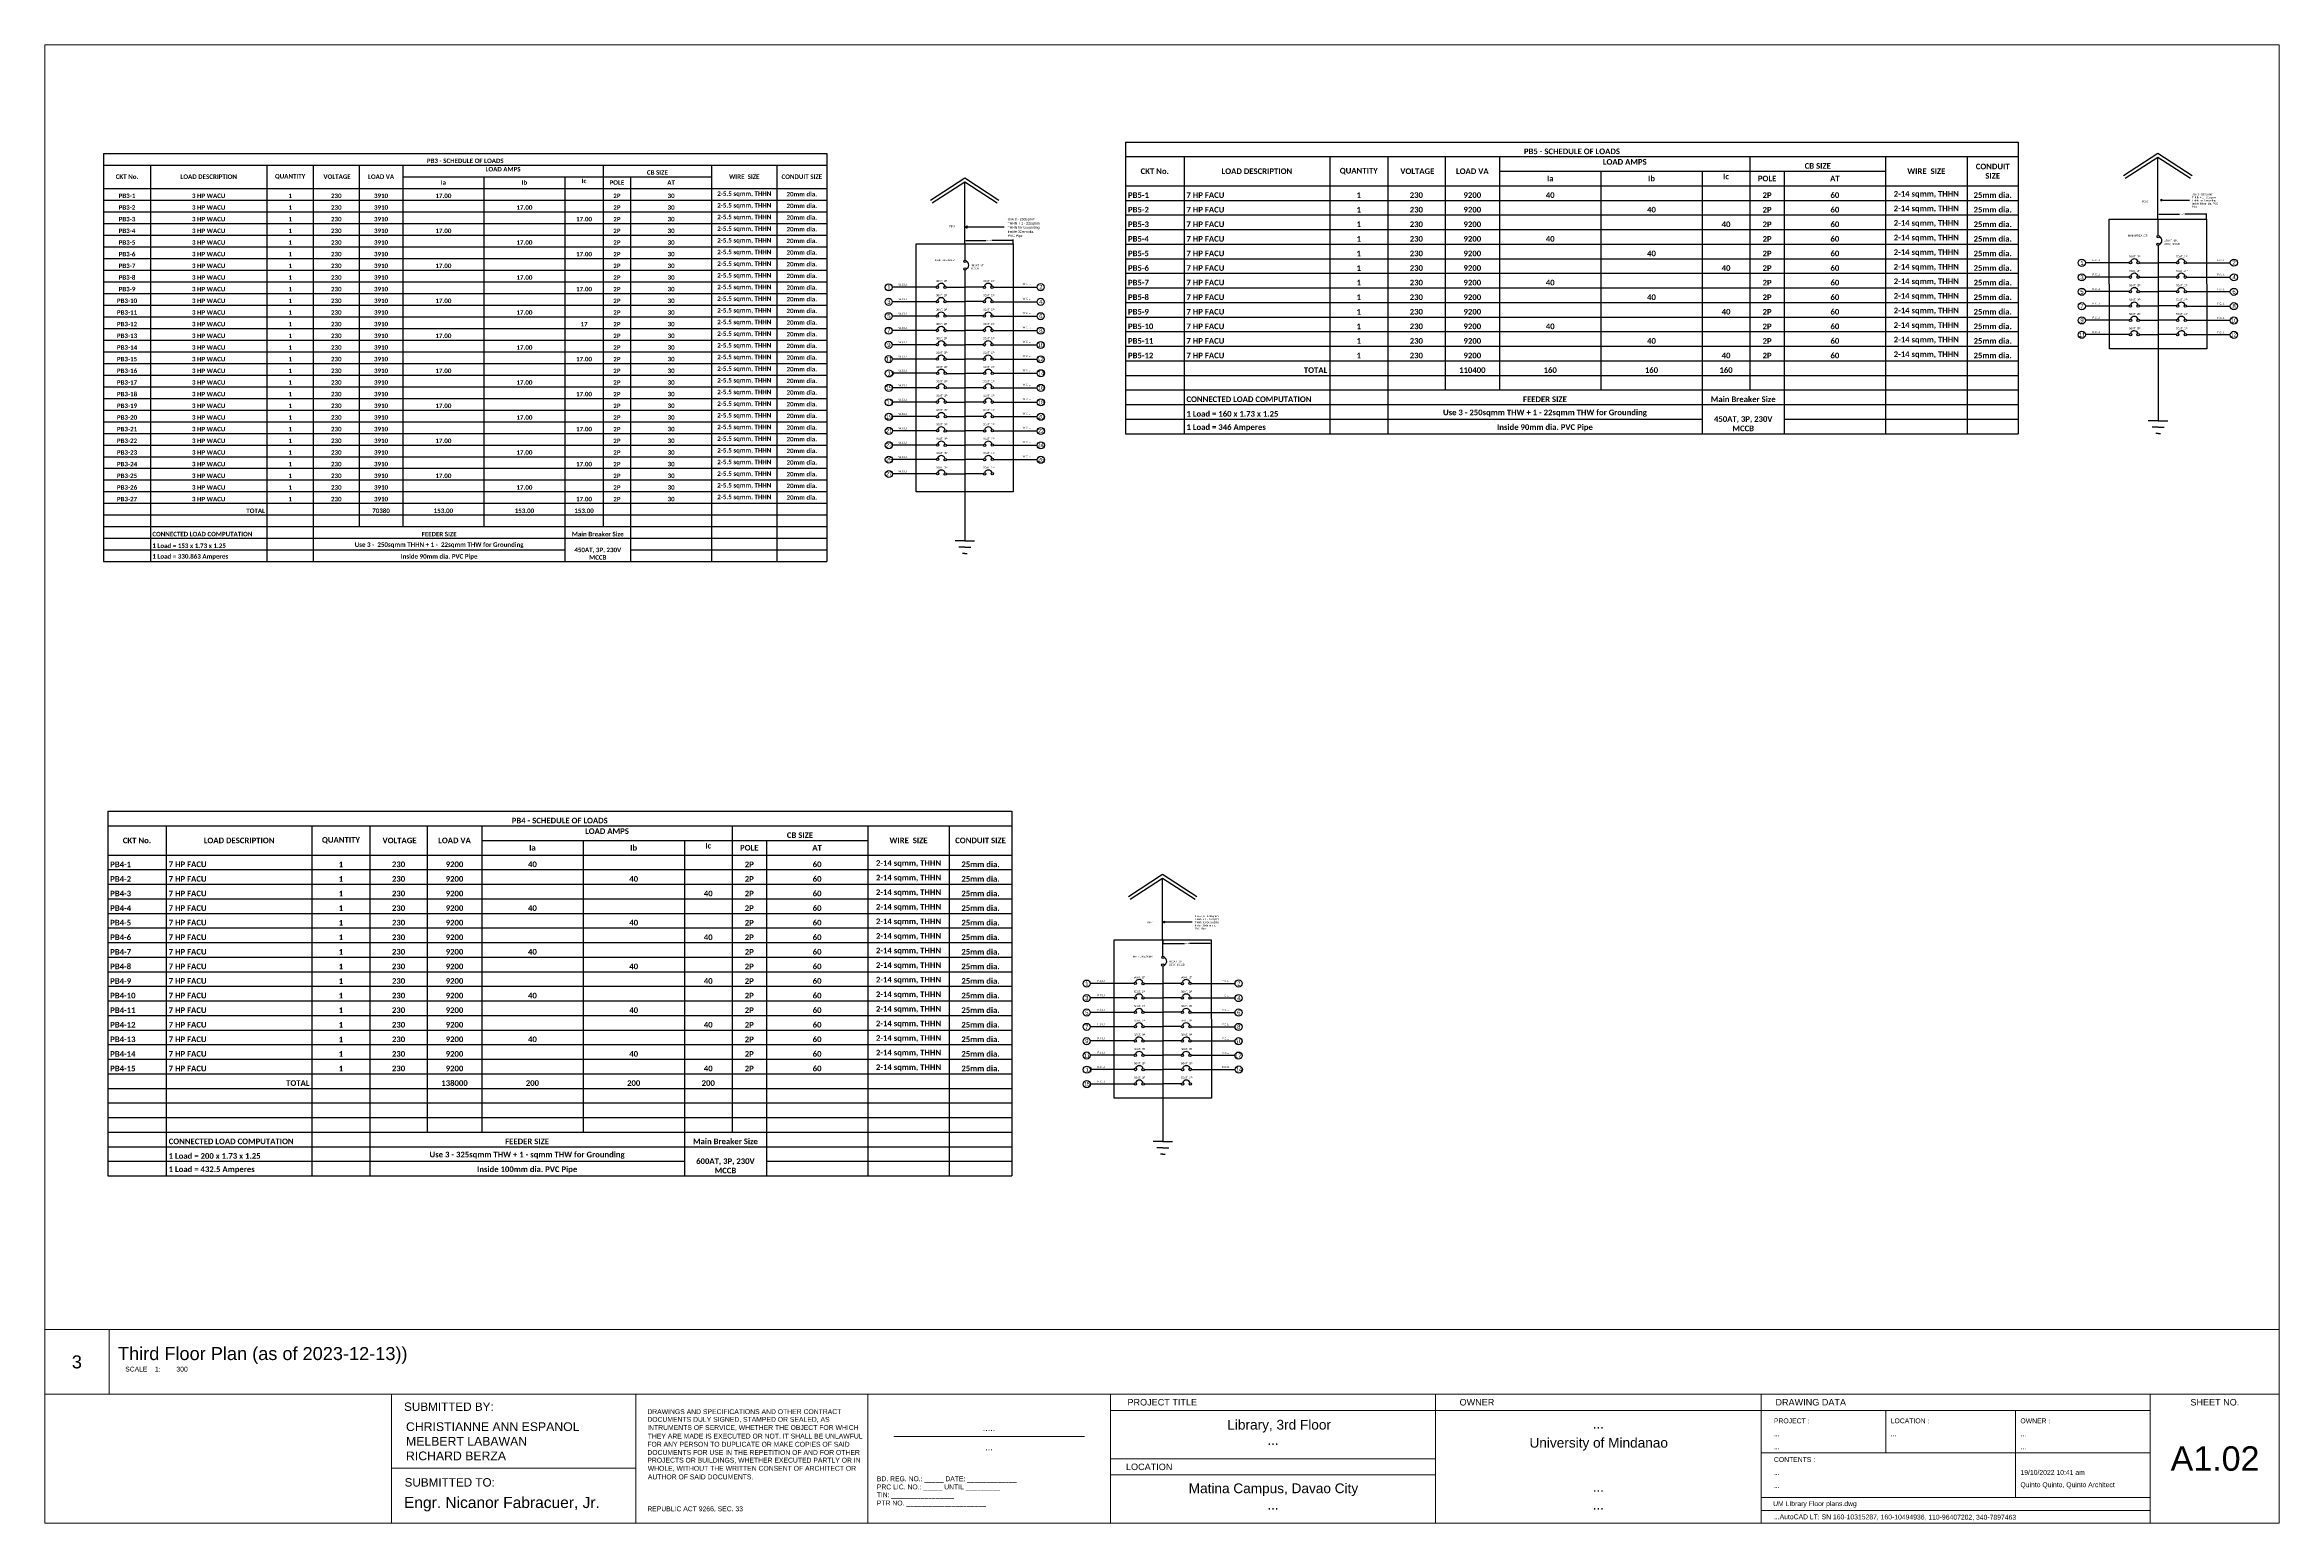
# Model space of a CAD drawing. Header units: inches. Extents: x -2 to 2474, y 1 to 287.
# Drawn here: x 1546.4 to 1960.1, y 1.3 to 275.1 of the extents above; entities that cross this region are included whole.
import ezdxf

# ---------------------------------------------------------------- set-up
doc = ezdxf.new("R2010")
doc.units = ezdxf.units.IN
doc.header["$MEASUREMENT"] = 0
for name, color, linetype in [('PDF_0', 7, 'Continuous'), ('PDF_BORDER', 7, 'Continuous'), ('PDF_Text', 7, 'Continuous')]:
    doc.layers.add(name, color=color, linetype=linetype)
doc.styles.add('PDF Arial', font='arial.ttf')
doc.styles.add('PDF Arial Narrow', font='ARIALN.TTF')
doc.styles.add('PDF ArialMT', font='arial.ttf')
doc.dimstyles.get("Standard").update_dxf_attribs({"dimtxt": 0.18, "dimasz": 0.18, "dimexe": 0.18, "dimexo": 0.0625, "dimgap": 0.09, "dimtad": 0, "dimtih": 1, "dimtoh": 1, "dimdec": 4, "dimzin": 0, "dimdsep": 46, "dimtxsty": 'Standard', "dimcen": 0.09, "dimadec": 0, "dimazin": 0, "dimtfac": 1, "dimtdec": 4, "dimtofl": 0, "dimtmove": 0, "dimatfit": 3, "dimfxl": 1, "dimtolj": 1, "dimtzin": 0, "dimarcsym": 0})

# ---------------------------------------------------------------- blocks, each defined once
blk = doc.blocks.new('*T22')
at = {"color": 0, "linetype": 'ByBlock', "lineweight": -2, "transparency": 16777216}
for p, q in [((0, 0), (133.89, 0)), ((0, 0), (0, -75.6)), ((133.89, 0), (133.89, -75.6)), ((0, -2.16), (133.89, -2.16)), ((8.66, -2.16), (8.66, -75.6)), ((30.24, -2.16), (30.24, -75.6)), ((38.82, -2.16), (38.82, -75.6)), ((47.32, -2.16), (47.32, -69.12)), ((55.4, -2.16), (55.4, -69.12)), ((92.48, -2.16), (92.48, -69.12)), ((112.56, -2.16), (112.56, -75.6)), ((124.64, -2.16), (124.64, -75.6)), ((0, -6.48), (133.89, -6.48)), ((55.4, -4.32), (112.56, -4.32)), ((70.4, -4.32), (70.4, -69.12)), ((85.4, -4.32), (85.4, -75.6)), ((97.56, -4.32), (97.56, -75.6)), ((0, -8.64), (133.89, -8.64)), ((0, -10.8), (133.89, -10.8)), ((0, -12.96), (133.89, -12.96)), ((0, -15.12), (133.89, -15.12)), ((0, -17.28), (133.89, -17.28)), ((0, -19.44), (133.89, -19.44)), ((0, -21.6), (133.89, -21.6)), ((0, -23.76), (133.89, -23.76)), ((0, -25.92), (133.89, -25.92)), ((0, -28.08), (133.89, -28.08)), ((0, -30.24), (133.89, -30.24)), ((0, -32.4), (133.89, -32.4)), ((0, -34.56), (133.89, -34.56)), ((0, -36.72), (133.89, -36.72)), ((0, -38.88), (133.89, -38.88)), ((0, -41.04), (133.89, -41.04)), ((0, -43.2), (133.89, -43.2)), ((0, -45.36), (133.89, -45.36)), ((0, -47.52), (133.89, -47.52)), ((0, -49.68), (133.89, -49.68)), ((0, -51.84), (133.89, -51.84)), ((0, -54), (133.89, -54)), ((0, -56.16), (133.89, -56.16)), ((0, -58.32), (133.89, -58.32)), ((0, -60.48), (133.89, -60.48)), ((0, -62.64), (133.89, -62.64)), ((0, -64.8), (133.89, -64.8)), ((0, -66.96), (133.89, -66.96)), ((0, -69.12), (133.89, -69.12)), ((0, -71.28), (133.89, -71.28)), ((0, -73.44), (85.4, -73.44)), ((97.56, -73.44), (133.89, -73.44)), ((0, -75.6), (133.89, -75.6))]:
    blk.add_line(p, q, dxfattribs=at)
at = {"color": 0, "transparency": 16777216, "char_height": 0.8333}
for s, insert, width, attachment_point in [('{\\fCalibri|b1|i0|c0;\\c0;CKT No.', (4.33, -4.32), 7.9433, 5), ('{\\fCalibri|b1|i0|c0;\\c0;LOAD DESCRIPTION', (19.45, -4.32), 20.86, 5), ('{\\fCalibri|b1|i0|c0;\\c0;QUANTITY', (34.53, -4.32), 7.86, 5), ('{\\fCalibri|b1|i0|c0;\\c0; VOLTAGE', (43.07, -4.32), 7.7767, 5), ('{\\fCalibri|b1|i0|c0;\\c0;LOAD VA', (51.36, -4.32), 7.36, 5), ('{\\fCalibri|b1|i0|c0;\\c0;PB3 - SCHEDULE OF LOADS', (66.94, -1.8), 133.1667, 8), ('{\\fCalibri|b1|i0|c0;\\c0;LOAD AMPS', (73.94, -2.52), 36.36, 2), ('{\\fCalibri|b1|i0|c0;\\c0;CB SIZE', (102.52, -3.96), 19.36, 8), ('{\\fCalibri|b1|i0|c0;\\c0;WIRE  SIZE', (118.6, -4.32), 11.36, 5), ('{\\fCalibri|b1|i0|c0;\\c0;CONDUIT SIZE', (129.26, -4.32), 8.5267, 5), ('{\\fCalibri|b1|i0|c0;\\c0;PB3-1', (4.33, -8.28), 7.9433, 8), ('{\\fCalibri|b1|i0|c0;\\c0;3 HP WACU', (19.45, -8.28), 20.86, 8), ('{\\fCalibri|b1|i0|c0;\\c0;1', (34.53, -8.28), 7.86, 8), ('{\\fCalibri|b1|i0|c0;\\c0;230', (43.07, -8.28), 7.7767, 8), ('{\\fCalibri|b1|i0|c0;\\c0;3910', (51.36, -8.28), 7.36, 8), ('{\\fCalibri|b1|i0|c0;\\c0;17.00', (62.9, -8.28), 14.28, 8), ('{\\fCalibri|b1|i0|c0;\\c0;Ia', (62.9, -5.4), 14.28, 5), ('{\\fCalibri|b1|i0|c0;\\c0;Ib', (77.9, -5.4), 14.28, 5), ('{\\fCalibri|b1|i0|c0;\\c0;Ic', (88.94, -4.68), 6.36, 2), ('{\\fCalibri|b1|i0|c0;\\c0;POLE ', (95.02, -5.4), 4.36, 5), ('{\\fCalibri|b1|i0|c0;\\c0;2P', (95.02, -8.28), 4.36, 8), ('{\\fCalibri|b1|i0|c0;\\c0;AT', (105.06, -5.4), 14.28, 5), ('{\\fCalibri|b1|i0|c0;\\c0;30', (105.06, -8.28), 14.28, 8), ('{\\fCalibri|b1|i0|c0;\\c0;2-5.5 sqmm, THHN ', (118.6, -7.56), 11.36, 5), ('{\\fCalibri|b1|i0|c0;\\c0;20mm dia.', (129.26, -7.56), 8.5267, 5), ('{\\fCalibri|b1|i0|c0;\\c0;PB3-2', (4.33, -10.44), 7.9433, 8), ('{\\fCalibri|b1|i0|c0;\\c0;PB3-3', (4.33, -12.6), 7.9433, 8), ('{\\fCalibri|b1|i0|c0;\\c0;3 HP WACU', (19.45, -10.44), 20.86, 8), ('{\\fCalibri|b1|i0|c0;\\c0;3 HP WACU', (19.45, -12.6), 20.86, 8), ('{\\fCalibri|b1|i0|c0;\\c0;1', (34.53, -10.44), 7.86, 8), ('{\\fCalibri|b1|i0|c0;\\c0;1', (34.53, -12.6), 7.86, 8), ('{\\fCalibri|b1|i0|c0;\\c0;230', (43.07, -10.44), 7.7767, 8), ('{\\fCalibri|b1|i0|c0;\\c0;230', (43.07, -12.6), 7.7767, 8), ('{\\fCalibri|b1|i0|c0;\\c0;3910', (51.36, -10.44), 7.36, 8), ('{\\fCalibri|b1|i0|c0;\\c0;3910', (51.36, -12.6), 7.36, 8), ('{\\fCalibri|b1|i0|c0;\\c0;', (62.9, -10.44), 14.28, 8), ('{\\fCalibri|b1|i0|c0;\\c0;17.00', (77.9, -10.44), 14.28, 8), ('{\\fCalibri|b1|i0|c0;\\c0;', (77.9, -8.28), 14.28, 8), ('{\\fCalibri|b1|i0|c0;\\c0;17.00', (88.94, -12.6), 6.36, 8), ('{\\fCalibri|b1|i0|c0;\\c0;', (88.94, -8.28), 6.36, 8), ('{\\fCalibri|b1|i0|c0;\\c0;', (88.94, -10.44), 6.36, 8), ('{\\fCalibri|b1|i0|c0;\\c0;2P', (95.02, -10.44), 4.36, 8), ('{\\fCalibri|b1|i0|c0;\\c0;2P', (95.02, -12.6), 4.36, 8), ('{\\fCalibri|b1|i0|c0;\\c0;30', (105.06, -10.44), 14.28, 8), ('{\\fCalibri|b1|i0|c0;\\c0;30', (105.06, -12.6), 14.28, 8), ('{\\fCalibri|b1|i0|c0;\\c0;2-5.5 sqmm, THHN ', (118.6, -9.72), 11.36, 5), ('{\\fCalibri|b1|i0|c0;\\c0;2-5.5 sqmm, THHN ', (118.6, -11.88), 11.36, 5), ('{\\fCalibri|b1|i0|c0;\\c0;20mm dia.', (129.26, -9.72), 8.5267, 5), ('{\\fCalibri|b1|i0|c0;\\c0;20mm dia.', (129.26, -11.88), 8.5267, 5), ('{\\fCalibri|b1|i0|c0;\\c0;PB3-4', (4.33, -14.76), 7.9433, 8), ('{\\fCalibri|b1|i0|c0;\\c0;PB3-5', (4.33, -16.92), 7.9433, 8), ('{\\fCalibri|b1|i0|c0;\\c0;3 HP WACU', (19.45, -14.76), 20.86, 8), ('{\\fCalibri|b1|i0|c0;\\c0;3 HP WACU', (19.45, -16.92), 20.86, 8), ('{\\fCalibri|b1|i0|c0;\\c0;1', (34.53, -14.76), 7.86, 8), ('{\\fCalibri|b1|i0|c0;\\c0;1', (34.53, -16.92), 7.86, 8), ('{\\fCalibri|b1|i0|c0;\\c0;230', (43.07, -14.76), 7.7767, 8), ('{\\fCalibri|b1|i0|c0;\\c0;230', (43.07, -16.92), 7.7767, 8), ('{\\fCalibri|b1|i0|c0;\\c0;3910', (51.36, -14.76), 7.36, 8), ('{\\fCalibri|b1|i0|c0;\\c0;3910', (51.36, -16.92), 7.36, 8), ('{\\fCalibri|b1|i0|c0;\\c0;17.00', (62.9, -14.76), 14.28, 8), ('{\\fCalibri|b1|i0|c0;\\c0;', (62.9, -12.6), 14.28, 8), ('{\\fCalibri|b1|i0|c0;\\c0;17.00', (77.9, -16.92), 14.28, 8), ('{\\fCalibri|b1|i0|c0;\\c0;', (77.9, -12.6), 14.28, 8), ('{\\fCalibri|b1|i0|c0;\\c0;', (77.9, -14.76), 14.28, 8), ('{\\fCalibri|b1|i0|c0;\\c0;', (88.94, -14.76), 6.36, 8), ('{\\fCalibri|b1|i0|c0;\\c0;2P', (95.02, -14.76), 4.36, 8), ('{\\fCalibri|b1|i0|c0;\\c0;2P', (95.02, -16.92), 4.36, 8), ('{\\fCalibri|b1|i0|c0;\\c0;30', (105.06, -14.76), 14.28, 8), ('{\\fCalibri|b1|i0|c0;\\c0;30', (105.06, -16.92), 14.28, 8), ('{\\fCalibri|b1|i0|c0;\\c0;2-5.5 sqmm, THHN ', (118.6, -14.04), 11.36, 5), ('{\\fCalibri|b1|i0|c0;\\c0;2-5.5 sqmm, THHN ', (118.6, -16.2), 11.36, 5), ('{\\fCalibri|b1|i0|c0;\\c0;20mm dia.', (129.26, -14.04), 8.5267, 5), ('{\\fCalibri|b1|i0|c0;\\c0;20mm dia.', (129.26, -16.2), 8.5267, 5), ('{\\fCalibri|b1|i0|c0;\\c0;PB3-6', (4.33, -19.08), 7.9433, 8), ('{\\fCalibri|b1|i0|c0;\\c0;PB3-7', (4.33, -21.24), 7.9433, 8), ('{\\fCalibri|b1|i0|c0;\\c0;3 HP WACU', (19.45, -19.08), 20.86, 8), ('{\\fCalibri|b1|i0|c0;\\c0;3 HP WACU', (19.45, -21.24), 20.86, 8), ('{\\fCalibri|b1|i0|c0;\\c0;1', (34.53, -19.08), 7.86, 8), ('{\\fCalibri|b1|i0|c0;\\c0;1', (34.53, -21.24), 7.86, 8), ('{\\fCalibri|b1|i0|c0;\\c0;230', (43.07, -19.08), 7.7767, 8), ('{\\fCalibri|b1|i0|c0;\\c0;230', (43.07, -21.24), 7.7767, 8), ('{\\fCalibri|b1|i0|c0;\\c0;3910', (51.36, -19.08), 7.36, 8), ('{\\fCalibri|b1|i0|c0;\\c0;3910', (51.36, -21.24), 7.36, 8), ('{\\fCalibri|b1|i0|c0;\\c0;17.00', (62.9, -21.24), 14.28, 8), ('{\\fCalibri|b1|i0|c0;\\c0;', (62.9, -16.92), 14.28, 8), ('{\\fCalibri|b1|i0|c0;\\c0;', (62.9, -19.08), 14.28, 8), ('{\\fCalibri|b1|i0|c0;\\c0;', (77.9, -19.08), 14.28, 8), ('{\\fCalibri|b1|i0|c0;\\c0;17.00', (88.94, -19.08), 6.36, 8), ('{\\fCalibri|b1|i0|c0;\\c0;', (88.94, -16.92), 6.36, 8), ('{\\fCalibri|b1|i0|c0;\\c0;2P', (95.02, -19.08), 4.36, 8), ('{\\fCalibri|b1|i0|c0;\\c0;2P', (95.02, -21.24), 4.36, 8), ('{\\fCalibri|b1|i0|c0;\\c0;30', (105.06, -19.08), 14.28, 8), ('{\\fCalibri|b1|i0|c0;\\c0;30', (105.06, -21.24), 14.28, 8), ('{\\fCalibri|b1|i0|c0;\\c0;2-5.5 sqmm, THHN ', (118.6, -18.36), 11.36, 5), ('{\\fCalibri|b1|i0|c0;\\c0;2-5.5 sqmm, THHN ', (118.6, -20.52), 11.36, 5), ('{\\fCalibri|b1|i0|c0;\\c0;20mm dia.', (129.26, -18.36), 8.5267, 5), ('{\\fCalibri|b1|i0|c0;\\c0;20mm dia.', (129.26, -20.52), 8.5267, 5), ('{\\fCalibri|b1|i0|c0;\\c0;PB3-8', (4.33, -23.4), 7.9433, 8), ('{\\fCalibri|b1|i0|c0;\\c0;PB3-9', (4.33, -25.56), 7.9433, 8), ('{\\fCalibri|b1|i0|c0;\\c0;3 HP WACU', (19.45, -23.4), 20.86, 8), ('{\\fCalibri|b1|i0|c0;\\c0;3 HP WACU', (19.45, -25.56), 20.86, 8), ('{\\fCalibri|b1|i0|c0;\\c0;1', (34.53, -23.4), 7.86, 8), ('{\\fCalibri|b1|i0|c0;\\c0;1', (34.53, -25.56), 7.86, 8), ('{\\fCalibri|b1|i0|c0;\\c0;230', (43.07, -23.4), 7.7767, 8), ('{\\fCalibri|b1|i0|c0;\\c0;230', (43.07, -25.56), 7.7767, 8), ('{\\fCalibri|b1|i0|c0;\\c0;3910', (51.36, -23.4), 7.36, 8), ('{\\fCalibri|b1|i0|c0;\\c0;3910', (51.36, -25.56), 7.36, 8), ('{\\fCalibri|b1|i0|c0;\\c0;', (62.9, -23.4), 14.28, 8), ('{\\fCalibri|b1|i0|c0;\\c0;17.00', (77.9, -23.4), 14.28, 8), ('{\\fCalibri|b1|i0|c0;\\c0;', (77.9, -21.24), 14.28, 8), ('{\\fCalibri|b1|i0|c0;\\c0;17.00', (88.94, -25.56), 6.36, 8), ('{\\fCalibri|b1|i0|c0;\\c0;', (88.94, -21.24), 6.36, 8), ('{\\fCalibri|b1|i0|c0;\\c0;', (88.94, -23.4), 6.36, 8), ('{\\fCalibri|b1|i0|c0;\\c0;2P', (95.02, -23.4), 4.36, 8), ('{\\fCalibri|b1|i0|c0;\\c0;2P', (95.02, -25.56), 4.36, 8), ('{\\fCalibri|b1|i0|c0;\\c0;30', (105.06, -23.4), 14.28, 8), ('{\\fCalibri|b1|i0|c0;\\c0;30', (105.06, -25.56), 14.28, 8), ('{\\fCalibri|b1|i0|c0;\\c0;2-5.5 sqmm, THHN ', (118.6, -22.68), 11.36, 5), ('{\\fCalibri|b1|i0|c0;\\c0;2-5.5 sqmm, THHN ', (118.6, -24.84), 11.36, 5), ('{\\fCalibri|b1|i0|c0;\\c0;20mm dia.', (129.26, -22.68), 8.5267, 5), ('{\\fCalibri|b1|i0|c0;\\c0;20mm dia.', (129.26, -24.84), 8.5267, 5), ('{\\fCalibri|b1|i0|c0;\\c0;PB3-10', (4.33, -27.72), 7.9433, 8), ('{\\fCalibri|b1|i0|c0;\\c0;3 HP WACU', (19.45, -27.72), 20.86, 8), ('{\\fCalibri|b1|i0|c0;\\c0;1', (34.53, -27.72), 7.86, 8), ('{\\fCalibri|b1|i0|c0;\\c0;230', (43.07, -27.72), 7.7767, 8), ('{\\fCalibri|b1|i0|c0;\\c0;3910', (51.36, -27.72), 7.36, 8), ('{\\fCalibri|b1|i0|c0;\\c0;17.00', (62.9, -27.72), 14.28, 8), ('{\\fCalibri|b1|i0|c0;\\c0;', (62.9, -25.56), 14.28, 8), ('{\\fCalibri|b1|i0|c0;\\c0;', (77.9, -25.56), 14.28, 8), ('{\\fCalibri|b1|i0|c0;\\c0;', (77.9, -27.72), 14.28, 8), ('{\\fCalibri|b1|i0|c0;\\c0;', (88.94, -27.72), 6.36, 8), ('{\\fCalibri|b1|i0|c0;\\c0;2P', (95.02, -27.72), 4.36, 8), ('{\\fCalibri|b1|i0|c0;\\c0;30', (105.06, -27.72), 14.28, 8), ('{\\fCalibri|b1|i0|c0;\\c0;2-5.5 sqmm, THHN ', (118.6, -27), 11.36, 5), ('{\\fCalibri|b1|i0|c0;\\c0;2-5.5 sqmm, THHN ', (118.6, -29.16), 11.36, 5), ('{\\fCalibri|b1|i0|c0;\\c0;20mm dia.', (129.26, -27), 8.5267, 5), ('{\\fCalibri|b1|i0|c0;\\c0;20mm dia.', (129.26, -29.16), 8.5267, 5), ('{\\fCalibri|b1|i0|c0;\\c0;PB3-11', (4.33, -29.88), 7.9433, 8), ('{\\fCalibri|b1|i0|c0;\\c0;PB3-12', (4.33, -32.04), 7.9433, 8), ('{\\fCalibri|b1|i0|c0;\\c0;3 HP WACU', (19.45, -29.88), 20.86, 8), ('{\\fCalibri|b1|i0|c0;\\c0;3 HP WACU', (19.45, -32.04), 20.86, 8), ('{\\fCalibri|b1|i0|c0;\\c0;1', (34.53, -29.88), 7.86, 8), ('{\\fCalibri|b1|i0|c0;\\c0;1', (34.53, -32.04), 7.86, 8), ('{\\fCalibri|b1|i0|c0;\\c0;230', (43.07, -29.88), 7.7767, 8), ('{\\fCalibri|b1|i0|c0;\\c0;230', (43.07, -32.04), 7.7767, 8), ('{\\fCalibri|b1|i0|c0;\\c0;3910', (51.36, -29.88), 7.36, 8), ('{\\fCalibri|b1|i0|c0;\\c0;3910', (51.36, -32.04), 7.36, 8), ('{\\fCalibri|b1|i0|c0;\\c0;', (62.9, -29.88), 14.28, 8), ('{\\fCalibri|b1|i0|c0;\\c0;', (62.9, -32.04), 14.28, 8), ('{\\fCalibri|b1|i0|c0;\\c0;17.00', (77.9, -29.88), 14.28, 8), ('{\\fCalibri|b1|i0|c0;\\c0;', (77.9, -32.04), 14.28, 8), ('{\\fCalibri|b1|i0|c0;\\c0;17', (88.94, -32.04), 6.36, 8), ('{\\fCalibri|b1|i0|c0;\\c0;', (88.94, -29.88), 6.36, 8), ('{\\fCalibri|b1|i0|c0;\\c0;2P', (95.02, -29.88), 4.36, 8), ('{\\fCalibri|b1|i0|c0;\\c0;2P', (95.02, -32.04), 4.36, 8), ('{\\fCalibri|b1|i0|c0;\\c0;30', (105.06, -29.88), 14.28, 8), ('{\\fCalibri|b1|i0|c0;\\c0;30', (105.06, -32.04), 14.28, 8), ('{\\fCalibri|b1|i0|c0;\\c0;2-5.5 sqmm, THHN ', (118.6, -31.32), 11.36, 5), ('{\\fCalibri|b1|i0|c0;\\c0;2-5.5 sqmm, THHN ', (118.6, -33.48), 11.36, 5), ('{\\fCalibri|b1|i0|c0;\\c0;20mm dia.', (129.26, -31.32), 8.5267, 5), ('{\\fCalibri|b1|i0|c0;\\c0;20mm dia.', (129.26, -33.48), 8.5267, 5), ('{\\fCalibri|b1|i0|c0;\\c0;PB3-13', (4.33, -34.2), 7.9433, 8), ('{\\fCalibri|b1|i0|c0;\\c0;PB3-14', (4.33, -36.36), 7.9433, 8), ('{\\fCalibri|b1|i0|c0;\\c0;3 HP WACU', (19.45, -34.2), 20.86, 8), ('{\\fCalibri|b1|i0|c0;\\c0;3 HP WACU', (19.45, -36.36), 20.86, 8), ('{\\fCalibri|b1|i0|c0;\\c0;1', (34.53, -34.2), 7.86, 8), ('{\\fCalibri|b1|i0|c0;\\c0;1', (34.53, -36.36), 7.86, 8), ('{\\fCalibri|b1|i0|c0;\\c0;230', (43.07, -34.2), 7.7767, 8), ('{\\fCalibri|b1|i0|c0;\\c0;230', (43.07, -36.36), 7.7767, 8), ('{\\fCalibri|b1|i0|c0;\\c0;3910', (51.36, -34.2), 7.36, 8), ('{\\fCalibri|b1|i0|c0;\\c0;3910', (51.36, -36.36), 7.36, 8), ('{\\fCalibri|b1|i0|c0;\\c0;17.00', (62.9, -34.2), 14.28, 8), ('{\\fCalibri|b1|i0|c0;\\c0;', (62.9, -36.36), 14.28, 8), ('{\\fCalibri|b1|i0|c0;\\c0;17.00', (77.9, -36.36), 14.28, 8), ('{\\fCalibri|b1|i0|c0;\\c0;', (77.9, -34.2), 14.28, 8), ('{\\fCalibri|b1|i0|c0;\\c0;', (88.94, -34.2), 6.36, 8), ('{\\fCalibri|b1|i0|c0;\\c0;', (88.94, -36.36), 6.36, 8), ('{\\fCalibri|b1|i0|c0;\\c0;2P', (95.02, -34.2), 4.36, 8), ('{\\fCalibri|b1|i0|c0;\\c0;2P', (95.02, -36.36), 4.36, 8), ('{\\fCalibri|b1|i0|c0;\\c0;30', (105.06, -34.2), 14.28, 8), ('{\\fCalibri|b1|i0|c0;\\c0;30', (105.06, -36.36), 14.28, 8), ('{\\fCalibri|b1|i0|c0;\\c0;2-5.5 sqmm, THHN ', (118.6, -35.64), 11.36, 5), ('{\\fCalibri|b1|i0|c0;\\c0;20mm dia.', (129.26, -35.64), 8.5267, 5), ('{\\fCalibri|b1|i0|c0;\\c0;PB3-15', (4.33, -38.52), 7.9433, 8), ('{\\fCalibri|b1|i0|c0;\\c0;PB3-16', (4.33, -40.68), 7.9433, 8), ('{\\fCalibri|b1|i0|c0;\\c0;3 HP WACU', (19.45, -38.52), 20.86, 8), ('{\\fCalibri|b1|i0|c0;\\c0;3 HP WACU', (19.45, -40.68), 20.86, 8), ('{\\fCalibri|b1|i0|c0;\\c0;1', (34.53, -38.52), 7.86, 8), ('{\\fCalibri|b1|i0|c0;\\c0;1', (34.53, -40.68), 7.86, 8), ('{\\fCalibri|b1|i0|c0;\\c0;230', (43.07, -38.52), 7.7767, 8), ('{\\fCalibri|b1|i0|c0;\\c0;230', (43.07, -40.68), 7.7767, 8), ('{\\fCalibri|b1|i0|c0;\\c0;3910', (51.36, -38.52), 7.36, 8), ('{\\fCalibri|b1|i0|c0;\\c0;3910', (51.36, -40.68), 7.36, 8), ('{\\fCalibri|b1|i0|c0;\\c0;17.00', (62.9, -40.68), 14.28, 8), ('{\\fCalibri|b1|i0|c0;\\c0;', (62.9, -38.52), 14.28, 8), ('{\\fCalibri|b1|i0|c0;\\c0;', (77.9, -38.52), 14.28, 8), ('{\\fCalibri|b1|i0|c0;\\c0;', (77.9, -40.68), 14.28, 8), ('{\\fCalibri|b1|i0|c0;\\c0;17.00', (88.94, -38.52), 6.36, 8), ('{\\fCalibri|b1|i0|c0;\\c0;', (88.94, -40.68), 6.36, 8), ('{\\fCalibri|b1|i0|c0;\\c0;2P', (95.02, -38.52), 4.36, 8), ('{\\fCalibri|b1|i0|c0;\\c0;2P', (95.02, -40.68), 4.36, 8), ('{\\fCalibri|b1|i0|c0;\\c0;30', (105.06, -38.52), 14.28, 8), ('{\\fCalibri|b1|i0|c0;\\c0;30', (105.06, -40.68), 14.28, 8), ('{\\fCalibri|b1|i0|c0;\\c0;2-5.5 sqmm, THHN ', (118.6, -37.8), 11.36, 5), ('{\\fCalibri|b1|i0|c0;\\c0;2-5.5 sqmm, THHN ', (118.6, -39.96), 11.36, 5), ('{\\fCalibri|b1|i0|c0;\\c0;20mm dia.', (129.26, -37.8), 8.5267, 5), ('{\\fCalibri|b1|i0|c0;\\c0;20mm dia.', (129.26, -39.96), 8.5267, 5), ('{\\fCalibri|b1|i0|c0;\\c0;PB3-17', (4.33, -42.84), 7.9433, 8), ('{\\fCalibri|b1|i0|c0;\\c0;PB3-18', (4.33, -45), 7.9433, 8), ('{\\fCalibri|b1|i0|c0;\\c0;3 HP WACU', (19.45, -42.84), 20.86, 8), ('{\\fCalibri|b1|i0|c0;\\c0;3 HP WACU', (19.45, -45), 20.86, 8), ('{\\fCalibri|b1|i0|c0;\\c0;1', (34.53, -42.84), 7.86, 8), ('{\\fCalibri|b1|i0|c0;\\c0;1', (34.53, -45), 7.86, 8), ('{\\fCalibri|b1|i0|c0;\\c0;230', (43.07, -42.84), 7.7767, 8), ('{\\fCalibri|b1|i0|c0;\\c0;230', (43.07, -45), 7.7767, 8), ('{\\fCalibri|b1|i0|c0;\\c0;3910', (51.36, -42.84), 7.36, 8), ('{\\fCalibri|b1|i0|c0;\\c0;3910', (51.36, -45), 7.36, 8), ('{\\fCalibri|b1|i0|c0;\\c0;', (62.9, -42.84), 14.28, 8), ('{\\fCalibri|b1|i0|c0;\\c0;', (62.9, -45), 14.28, 8), ('{\\fCalibri|b1|i0|c0;\\c0;17.00', (77.9, -42.84), 14.28, 8), ('{\\fCalibri|b1|i0|c0;\\c0;', (77.9, -45), 14.28, 8), ('{\\fCalibri|b1|i0|c0;\\c0;17.00', (88.94, -45), 6.36, 8), ('{\\fCalibri|b1|i0|c0;\\c0;', (88.94, -42.84), 6.36, 8), ('{\\fCalibri|b1|i0|c0;\\c0;2P', (95.02, -42.84), 4.36, 8), ('{\\fCalibri|b1|i0|c0;\\c0;2P', (95.02, -45), 4.36, 8), ('{\\fCalibri|b1|i0|c0;\\c0;30', (105.06, -42.84), 14.28, 8), ('{\\fCalibri|b1|i0|c0;\\c0;30', (105.06, -45), 14.28, 8), ('{\\fCalibri|b1|i0|c0;\\c0;2-5.5 sqmm, THHN ', (118.6, -42.12), 11.36, 5), ('{\\fCalibri|b1|i0|c0;\\c0;2-5.5 sqmm, THHN ', (118.6, -44.28), 11.36, 5), ('{\\fCalibri|b1|i0|c0;\\c0;20mm dia.', (129.26, -42.12), 8.5267, 5), ('{\\fCalibri|b1|i0|c0;\\c0;20mm dia.', (129.26, -44.28), 8.5267, 5), ('{\\fCalibri|b1|i0|c0;\\c0;PB3-19', (4.33, -47.16), 7.9433, 8), ('{\\fCalibri|b1|i0|c0;\\c0;PB3-20', (4.33, -49.32), 7.9433, 8), ('{\\fCalibri|b1|i0|c0;\\c0;3 HP WACU', (19.45, -47.16), 20.86, 8), ('{\\fCalibri|b1|i0|c0;\\c0;3 HP WACU', (19.45, -49.32), 20.86, 8), ('{\\fCalibri|b1|i0|c0;\\c0;1', (34.53, -47.16), 7.86, 8), ('{\\fCalibri|b1|i0|c0;\\c0;1', (34.53, -49.32), 7.86, 8), ('{\\fCalibri|b1|i0|c0;\\c0;230', (43.07, -47.16), 7.7767, 8), ('{\\fCalibri|b1|i0|c0;\\c0;230', (43.07, -49.32), 7.7767, 8), ('{\\fCalibri|b1|i0|c0;\\c0;3910', (51.36, -47.16), 7.36, 8), ('{\\fCalibri|b1|i0|c0;\\c0;3910', (51.36, -49.32), 7.36, 8), ('{\\fCalibri|b1|i0|c0;\\c0;17.00', (62.9, -47.16), 14.28, 8), ('{\\fCalibri|b1|i0|c0;\\c0;', (62.9, -49.32), 14.28, 8), ('{\\fCalibri|b1|i0|c0;\\c0;17.00', (77.9, -49.32), 14.28, 8), ('{\\fCalibri|b1|i0|c0;\\c0;', (77.9, -47.16), 14.28, 8), ('{\\fCalibri|b1|i0|c0;\\c0;', (88.94, -47.16), 6.36, 8), ('{\\fCalibri|b1|i0|c0;\\c0;', (88.94, -49.32), 6.36, 8), ('{\\fCalibri|b1|i0|c0;\\c0;2P', (95.02, -47.16), 4.36, 8), ('{\\fCalibri|b1|i0|c0;\\c0;2P', (95.02, -49.32), 4.36, 8), ('{\\fCalibri|b1|i0|c0;\\c0;30', (105.06, -47.16), 14.28, 8), ('{\\fCalibri|b1|i0|c0;\\c0;30', (105.06, -49.32), 14.28, 8), ('{\\fCalibri|b1|i0|c0;\\c0;2-5.5 sqmm, THHN ', (118.6, -46.44), 11.36, 5), ('{\\fCalibri|b1|i0|c0;\\c0;2-5.5 sqmm, THHN ', (118.6, -48.6), 11.36, 5), ('{\\fCalibri|b1|i0|c0;\\c0;20mm dia.', (129.26, -46.44), 8.5267, 5), ('{\\fCalibri|b1|i0|c0;\\c0;20mm dia.', (129.26, -48.6), 8.5267, 5), ('{\\fCalibri|b1|i0|c0;\\c0;PB3-21', (4.33, -51.48), 7.9433, 8), ('{\\fCalibri|b1|i0|c0;\\c0;PB3-22', (4.33, -53.64), 7.9433, 8), ('{\\fCalibri|b1|i0|c0;\\c0;3 HP WACU', (19.45, -51.48), 20.86, 8), ('{\\fCalibri|b1|i0|c0;\\c0;3 HP WACU', (19.45, -53.64), 20.86, 8), ('{\\fCalibri|b1|i0|c0;\\c0;1', (34.53, -51.48), 7.86, 8), ('{\\fCalibri|b1|i0|c0;\\c0;1', (34.53, -53.64), 7.86, 8), ('{\\fCalibri|b1|i0|c0;\\c0;230', (43.07, -51.48), 7.7767, 8), ('{\\fCalibri|b1|i0|c0;\\c0;230', (43.07, -53.64), 7.7767, 8), ('{\\fCalibri|b1|i0|c0;\\c0;3910', (51.36, -51.48), 7.36, 8), ('{\\fCalibri|b1|i0|c0;\\c0;3910', (51.36, -53.64), 7.36, 8), ('{\\fCalibri|b1|i0|c0;\\c0;17.00', (62.9, -53.64), 14.28, 8), ('{\\fCalibri|b1|i0|c0;\\c0;', (62.9, -51.48), 14.28, 8), ('{\\fCalibri|b1|i0|c0;\\c0;', (77.9, -51.48), 14.28, 8), ('{\\fCalibri|b1|i0|c0;\\c0;', (77.9, -53.64), 14.28, 8), ('{\\fCalibri|b1|i0|c0;\\c0;17.00', (88.94, -51.48), 6.36, 8), ('{\\fCalibri|b1|i0|c0;\\c0;', (88.94, -53.64), 6.36, 8), ('{\\fCalibri|b1|i0|c0;\\c0;2P', (95.02, -51.48), 4.36, 8), ('{\\fCalibri|b1|i0|c0;\\c0;2P', (95.02, -53.64), 4.36, 8), ('{\\fCalibri|b1|i0|c0;\\c0;30', (105.06, -51.48), 14.28, 8), ('{\\fCalibri|b1|i0|c0;\\c0;30', (105.06, -53.64), 14.28, 8), ('{\\fCalibri|b1|i0|c0;\\c0;2-5.5 sqmm, THHN ', (118.6, -50.76), 11.36, 5), ('{\\fCalibri|b1|i0|c0;\\c0;2-5.5 sqmm, THHN ', (118.6, -52.92), 11.36, 5), ('{\\fCalibri|b1|i0|c0;\\c0;20mm dia.', (129.26, -50.76), 8.5267, 5), ('{\\fCalibri|b1|i0|c0;\\c0;20mm dia.', (129.26, -52.92), 8.5267, 5), ('{\\fCalibri|b1|i0|c0;\\c0;PB3-23', (4.33, -55.8), 7.9433, 8), ('{\\fCalibri|b1|i0|c0;\\c0;PB3-24', (4.33, -57.96), 7.9433, 8), ('{\\fCalibri|b1|i0|c0;\\c0;3 HP WACU', (19.45, -55.8), 20.86, 8), ('{\\fCalibri|b1|i0|c0;\\c0;3 HP WACU', (19.45, -57.96), 20.86, 8), ('{\\fCalibri|b1|i0|c0;\\c0;1', (34.53, -55.8), 7.86, 8), ('{\\fCalibri|b1|i0|c0;\\c0;1', (34.53, -57.96), 7.86, 8), ('{\\fCalibri|b1|i0|c0;\\c0;230', (43.07, -55.8), 7.7767, 8), ('{\\fCalibri|b1|i0|c0;\\c0;230', (43.07, -57.96), 7.7767, 8), ('{\\fCalibri|b1|i0|c0;\\c0;3910', (51.36, -55.8), 7.36, 8), ('{\\fCalibri|b1|i0|c0;\\c0;3910', (51.36, -57.96), 7.36, 8), ('{\\fCalibri|b1|i0|c0;\\c0;', (62.9, -55.8), 14.28, 8), ('{\\fCalibri|b1|i0|c0;\\c0;17.00', (77.9, -55.8), 14.28, 8), ('{\\fCalibri|b1|i0|c0;\\c0;17.00', (88.94, -57.96), 6.36, 8), ('{\\fCalibri|b1|i0|c0;\\c0;', (88.94, -55.8), 6.36, 8), ('{\\fCalibri|b1|i0|c0;\\c0;2P', (95.02, -55.8), 4.36, 8), ('{\\fCalibri|b1|i0|c0;\\c0;2P', (95.02, -57.96), 4.36, 8), ('{\\fCalibri|b1|i0|c0;\\c0;30', (105.06, -55.8), 14.28, 8), ('{\\fCalibri|b1|i0|c0;\\c0;30', (105.06, -57.96), 14.28, 8), ('{\\fCalibri|b1|i0|c0;\\c0;2-5.5 sqmm, THHN ', (118.6, -55.08), 11.36, 5), ('{\\fCalibri|b1|i0|c0;\\c0;2-5.5 sqmm, THHN ', (118.6, -57.24), 11.36, 5), ('{\\fCalibri|b1|i0|c0;\\c0;20mm dia.', (129.26, -55.08), 8.5267, 5), ('{\\fCalibri|b1|i0|c0;\\c0;20mm dia.', (129.26, -57.24), 8.5267, 5), ('{\\fCalibri|b1|i0|c0;\\c0;PB3-25', (4.33, -60.12), 7.9433, 8), ('{\\fCalibri|b1|i0|c0;\\c0;PB3-26', (4.33, -62.28), 7.9433, 8), ('{\\fCalibri|b1|i0|c0;\\c0;3 HP WACU', (19.45, -60.12), 20.86, 8), ('{\\fCalibri|b1|i0|c0;\\c0;3 HP WACU', (19.45, -62.28), 20.86, 8), ('{\\fCalibri|b1|i0|c0;\\c0;1', (34.53, -60.12), 7.86, 8), ('{\\fCalibri|b1|i0|c0;\\c0;1', (34.53, -62.28), 7.86, 8), ('{\\fCalibri|b1|i0|c0;\\c0;230', (43.07, -60.12), 7.7767, 8), ('{\\fCalibri|b1|i0|c0;\\c0;230', (43.07, -62.28), 7.7767, 8), ('{\\fCalibri|b1|i0|c0;\\c0;3910', (51.36, -60.12), 7.36, 8), ('{\\fCalibri|b1|i0|c0;\\c0;3910', (51.36, -62.28), 7.36, 8), ('{\\fCalibri|b1|i0|c0;\\c0;17.00', (62.9, -60.12), 14.28, 8), ('{\\fCalibri|b1|i0|c0;\\c0;', (62.9, -57.96), 14.28, 8), ('{\\fCalibri|b1|i0|c0;\\c0;17.00', (77.9, -62.28), 14.28, 8), ('{\\fCalibri|b1|i0|c0;\\c0;', (77.9, -57.96), 14.28, 8), ('{\\fCalibri|b1|i0|c0;\\c0;', (77.9, -60.12), 14.28, 8), ('{\\fCalibri|b1|i0|c0;\\c0;', (88.94, -60.12), 6.36, 8), ('{\\fCalibri|b1|i0|c0;\\c0;2P', (95.02, -60.12), 4.36, 8), ('{\\fCalibri|b1|i0|c0;\\c0;2P', (95.02, -62.28), 4.36, 8), ('{\\fCalibri|b1|i0|c0;\\c0;30', (105.06, -60.12), 14.28, 8), ('{\\fCalibri|b1|i0|c0;\\c0;30', (105.06, -62.28), 14.28, 8), ('{\\fCalibri|b1|i0|c0;\\c0;2-5.5 sqmm, THHN ', (118.6, -59.4), 11.36, 5), ('{\\fCalibri|b1|i0|c0;\\c0;2-5.5 sqmm, THHN ', (118.6, -61.56), 11.36, 5), ('{\\fCalibri|b1|i0|c0;\\c0;20mm dia.', (129.26, -59.4), 8.5267, 5), ('{\\fCalibri|b1|i0|c0;\\c0;20mm dia.', (129.26, -61.56), 8.5267, 5), ('{\\fCalibri|b1|i0|c0;\\c0;PB3-27', (4.33, -64.44), 7.9433, 8), ('{\\fCalibri|b1|i0|c0;\\c0;3 HP WACU', (19.45, -64.44), 20.86, 8), ('{\\fCalibri|b1|i0|c0;\\c0;TOTAL', (29.88, -66.6), 20.86, 9), ('{\\fCalibri|b1|i0|c0;\\c0;1', (34.53, -64.44), 7.86, 8), ('{\\fCalibri|b1|i0|c0;\\c0;230', (43.07, -64.44), 7.7767, 8), ('{\\fCalibri|b1|i0|c0;\\c0;70380', (51.36, -66.6), 7.36, 8), ('{\\fCalibri|b1|i0|c0;\\c0;3910', (51.36, -64.44), 7.36, 8), ('{\\fCalibri|b1|i0|c0;\\c0;153.00', (62.9, -66.6), 14.28, 8), ('{\\fCalibri|b1|i0|c0;\\c0;', (62.9, -62.28), 14.28, 8), ('{\\fCalibri|b1|i0|c0;\\c0;', (62.9, -64.44), 14.28, 8), ('{\\fCalibri|b1|i0|c0;\\c0;153.00', (77.9, -66.6), 14.28, 8), ('{\\fCalibri|b1|i0|c0;\\c0;', (77.9, -64.44), 14.28, 8), ('{\\fCalibri|b1|i0|c0;\\c0;153.00', (88.94, -66.6), 6.36, 8), ('{\\fCalibri|b1|i0|c0;\\c0;17.00', (88.94, -64.44), 6.36, 8), ('{\\fCalibri|b1|i0|c0;\\c0;', (88.94, -62.28), 6.36, 8), ('{\\fCalibri|b1|i0|c0;\\c0;2P', (95.02, -64.44), 4.36, 8), ('{\\fCalibri|b1|i0|c0;\\c0;30', (105.06, -64.44), 14.28, 8), ('{\\fCalibri|b1|i0|c0;\\c0;2-5.5 sqmm, THHN ', (118.6, -63.72), 11.36, 5), ('{\\fCalibri|b1|i0|c0;\\c0;20mm dia.', (129.26, -63.72), 8.5267, 5), ('{\\fCalibri|b1|i0|c0;\\c0;', (0.36, -66.6), 7.9433, 7), ('{\\fCalibri|b1|i0|c0;\\c0;', (0.36, -68.76), 7.9433, 7), ('{\\fCalibri|b1|i0|c0;\\c0;', (9.02, -68.76), 20.86, 7), ('{\\fCalibri|b1|i0|c0;\\c0;CONNECTED LOAD COMPUTATION', (9.02, -70.92), 20.86, 7), ('{\\fCalibri|b1|i0|c0;\\c0;', (34.53, -66.6), 7.86, 8), ('{\\fCalibri|b1|i0|c0;\\c0;', (34.53, -68.76), 7.86, 8), ('{\\fCalibri|b1|i0|c0;\\c0;', (43.07, -66.6), 7.7767, 8), ('{\\fCalibri|b1|i0|c0;\\c0;', (43.07, -68.76), 7.7767, 8), ('{\\fCalibri|b1|i0|c0;\\c0;', (51.36, -68.76), 7.36, 8), ('{\\fCalibri|b1|i0|c0;\\c0;FEEDER SIZE', (62.11, -70.92), 45.8567, 8), ('{\\fCalibri|b1|i0|c0;\\c0;', (62.9, -68.76), 14.28, 8), ('{\\fCalibri|b1|i0|c0;\\c0;', (77.9, -68.76), 14.28, 8), ('{\\fCalibri|b1|i0|c0;\\c0;Main Breaker Size', (91.48, -70.92), 11.44, 8), ('{\\fCalibri|b1|i0|c0;\\c0;', (88.94, -68.76), 6.36, 8), ('{\\fCalibri|b1|i0|c0;\\c0;', (95.02, -66.6), 4.36, 8), ('{\\fCalibri|b1|i0|c0;\\c0;', (95.02, -68.76), 4.36, 8), ('{\\fCalibri|b1|i0|c0;\\c0;', (105.06, -66.6), 14.28, 8), ('{\\fCalibri|b1|i0|c0;\\c0;', (105.06, -68.76), 14.28, 8), ('{\\fCalibri|b1|i0|c0;\\c0;', (112.92, -66.6), 11.36, 7), ('{\\fCalibri|b1|i0|c0;\\c0;', (112.92, -68.76), 11.36, 7), ('{\\fCalibri|b1|i0|c0;\\c0;', (125, -66.6), 8.5267, 7), ('{\\fCalibri|b1|i0|c0;\\c0;', (125, -68.76), 8.5267, 7), ('{\\fCalibri|b1|i0|c0;\\c0;', (0.36, -70.92), 7.9433, 7), ('{\\fCalibri|b1|i0|c0;\\c0;', (0.36, -73.08), 7.9433, 7), ('{\\fCalibri|b1|i0|c0;\\c0;1 Load = 153 x 1.73 x 1.25', (9.02, -73.08), 20.86, 7), ('{\\fCalibri|b1|i0|c0;\\c0;1 Load = 330.863 Amperes', (9.02, -75.24), 20.86, 7), ('{\\fCalibri|b1|i0|c0;\\c0;', (30.6, -70.92), 7.86, 7), ('{\\fCalibri|b1|i0|c0;\\c0;', (30.6, -73.08), 7.86, 7), ('{\\fCalibri|b1|i0|c0;\\c0;Use 3 -  250sqmm THHN + 1 -  22sqmm THW for Grounding', (62.11, -73.08), 45.8567, 8), ('{\\fCalibri|b1|i0|c0;\\c0;Inside 90mm dia. PVC Pipe', (62.11, -75.24), 45.8567, 8), ('{\\fCalibri|b1|i0|c0;\\c0;450AT, 3P, 230V MCCB', (91.48, -75.24), 11.44, 8), ('{\\fCalibri|b1|i0|c0;\\c0;', (105.06, -70.92), 14.28, 8), ('{\\fCalibri|b1|i0|c0;\\c0;', (105.06, -73.08), 14.28, 8), ('{\\fCalibri|b1|i0|c0;\\c0;', (112.92, -70.92), 11.36, 7), ('{\\fCalibri|b1|i0|c0;\\c0;', (112.92, -73.08), 11.36, 7), ('{\\fCalibri|b1|i0|c0;\\c0;', (125, -70.92), 8.5267, 7), ('{\\fCalibri|b1|i0|c0;\\c0;', (125, -73.08), 8.5267, 7), ('{\\fCalibri|b1|i0|c0;\\c0;', (0.36, -75.24), 7.9433, 7), ('{\\fCalibri|b1|i0|c0;\\c0;', (30.6, -75.24), 7.86, 7), ('{\\fCalibri|b1|i0|c0;\\c0;', (105.06, -75.24), 14.28, 8), ('{\\fCalibri|b1|i0|c0;\\c0;', (112.92, -75.24), 11.36, 7), ('{\\fCalibri|b1|i0|c0;\\c0;', (125, -75.24), 8.5267, 7)]:
    blk.add_mtext(s, dxfattribs=dict(at, insert=insert, width=width, attachment_point=attachment_point))
blk = doc.blocks.new('*T23')
at = {"color": 0, "linetype": 'ByBlock', "lineweight": -2, "transparency": 16777216}
for p, q in [((0, 0), (167.36, 0)), ((0, 0), (0, -67.5)), ((167.36, 0), (167.36, -67.5)), ((0, -2.7), (167.36, -2.7)), ((10.83, -2.7), (10.83, -67.5)), ((37.8, -2.7), (37.8, -67.5)), ((48.53, -2.7), (48.53, -67.5)), ((59.15, -2.7), (59.15, -59.4)), ((69.25, -2.7), (69.25, -59.4)), ((115.6, -2.7), (115.6, -59.4)), ((140.7, -2.7), (140.7, -67.5)), ((155.8, -2.7), (155.8, -67.5)), ((0, -8.1), (167.36, -8.1)), ((69.25, -5.4), (140.7, -5.4)), ((88, -5.4), (88, -59.4)), ((106.75, -5.4), (106.75, -67.5)), ((121.95, -5.4), (121.95, -67.5)), ((0, -10.8), (167.36, -10.8)), ((0, -13.5), (167.36, -13.5)), ((0, -16.2), (167.36, -16.2)), ((0, -18.9), (167.36, -18.9)), ((0, -21.6), (167.36, -21.6)), ((0, -24.3), (167.36, -24.3)), ((0, -27), (167.36, -27)), ((0, -29.7), (167.36, -29.7)), ((0, -32.4), (167.36, -32.4)), ((0, -35.1), (167.36, -35.1)), ((0, -37.8), (167.36, -37.8)), ((0, -40.5), (167.36, -40.5)), ((0, -43.2), (167.36, -43.2)), ((0, -45.9), (167.36, -45.9)), ((0, -48.6), (167.36, -48.6)), ((0, -51.3), (167.36, -51.3)), ((0, -54), (167.36, -54)), ((0, -56.7), (167.36, -56.7)), ((0, -59.4), (167.36, -59.4)), ((0, -62.1), (167.36, -62.1)), ((0, -64.8), (106.75, -64.8)), ((121.95, -64.8), (167.36, -64.8)), ((0, -67.5), (167.36, -67.5))]:
    blk.add_line(p, q, dxfattribs=at)
at = {"color": 0, "transparency": 16777216, "char_height": 1.0417}
for s, insert, width, attachment_point in [('{\\fCalibri|b1|i0|c0;\\c0;PB4 - SCHEDULE OF LOADS', (83.68, -2.25), 166.4583, 8), ('{\\fCalibri|b1|i0|c0;\\c0;LOAD AMPS', (92.42, -3.15), 45.45, 2), ('{\\fCalibri|b1|i0|c0;\\c0;CB SIZE', (128.15, -4.95), 24.2, 8), ('{\\fCalibri|b1|i0|c0;\\c0;CKT No.', (5.41, -5.4), 9.9292, 5), ('{\\fCalibri|b1|i0|c0;\\c0;LOAD DESCRIPTION', (24.32, -5.4), 26.075, 5), ('{\\fCalibri|b1|i0|c0;\\c0;QUANTITY', (43.17, -5.4), 9.825, 5), ('{\\fCalibri|b1|i0|c0;\\c0; VOLTAGE', (53.84, -5.4), 9.7208, 5), ('{\\fCalibri|b1|i0|c0;\\c0;LOAD VA', (64.2, -5.4), 9.2, 5), ('{\\fCalibri|b1|i0|c0;\\c0;Ia', (78.62, -6.75), 17.85, 5), ('{\\fCalibri|b1|i0|c0;\\c0;Ib', (97.37, -6.75), 17.85, 5), ('{\\fCalibri|b1|i0|c0;\\c0;Ic', (111.17, -5.85), 7.95, 2), ('{\\fCalibri|b1|i0|c0;\\c0;POLE ', (118.77, -6.75), 5.45, 5), ('{\\fCalibri|b1|i0|c0;\\c0;AT', (131.32, -6.75), 17.85, 5), ('{\\fCalibri|b1|i0|c0;\\c0;WIRE  SIZE', (148.25, -5.4), 14.2, 5), ('{\\fCalibri|b1|i0|c0;\\c0;CONDUIT SIZE', (161.58, -5.4), 10.6583, 5), ('{\\fCalibri|b1|i0|c0;\\c0;PB4-1', (0.45, -10.35), 9.9292, 7), ('{\\fCalibri|b1|i0|c0;\\c0;PB4-2', (0.45, -13.05), 9.9292, 7), ('{\\fCalibri|b1|i0|c0;\\c0;7 HP FACU', (11.28, -10.35), 26.075, 7), ('{\\fCalibri|b1|i0|c0;\\c0;7 HP FACU', (11.28, -13.05), 26.075, 7), ('{\\fCalibri|b1|i0|c0;\\c0;1', (43.17, -10.35), 9.825, 8), ('{\\fCalibri|b1|i0|c0;\\c0;1', (43.17, -13.05), 9.825, 8), ('{\\fCalibri|b1|i0|c0;\\c0;230', (53.84, -10.35), 9.7208, 8), ('{\\fCalibri|b1|i0|c0;\\c0;230', (53.84, -13.05), 9.7208, 8), ('{\\fCalibri|b1|i0|c0|p34;\\C256;\\c0;9200', (64.2, -10.35), 9.2, 8), ('{\\fCalibri|b1|i0|c0|p34;\\C256;\\c0;9200', (64.2, -13.05), 9.2, 8), ('{\\fCalibri|b1|i0|c0;\\c0;40', (78.62, -10.35), 17.85, 8), ('{\\fCalibri|b1|i0|c0;\\c0;40', (97.37, -13.05), 17.85, 8), ('{\\fCalibri|b1|i0|c0;\\c0;', (97.37, -10.35), 17.85, 8), ('{\\fCalibri|b1|i0|c0;\\c0;', (111.17, -10.35), 7.95, 8), ('{\\fCalibri|b1|i0|c0;\\c0;2P', (118.77, -10.35), 5.45, 8), ('{\\fCalibri|b1|i0|c0;\\c0;2P', (118.77, -13.05), 5.45, 8), ('{\\fCalibri|b1|i0|c0;\\c0;60', (131.32, -10.35), 17.85, 8), ('{\\fCalibri|b1|i0|c0;\\c0;60', (131.32, -13.05), 17.85, 8), ('{\\fCalibri|b1|i0|c0;\\c0;2-14 sqmm, THHN ', (148.25, -10.35), 14.2, 8), ('{\\fCalibri|b1|i0|c0;\\c0;2-14 sqmm, THHN ', (148.25, -13.05), 14.2, 8), ('{\\fCalibri|b1|i0|c0;\\c0;25mm dia.', (161.58, -10.35), 10.6583, 8), ('{\\fCalibri|b1|i0|c0;\\c0;25mm dia.', (161.58, -13.05), 10.6583, 8), ('{\\fCalibri|b1|i0|c0;\\c0;PB4-3', (0.45, -15.75), 9.9292, 7), ('{\\fCalibri|b1|i0|c0;\\c0;7 HP FACU', (11.28, -15.75), 26.075, 7), ('{\\fCalibri|b1|i0|c0;\\c0;1', (43.17, -15.75), 9.825, 8), ('{\\fCalibri|b1|i0|c0;\\c0;230', (53.84, -15.75), 9.7208, 8), ('{\\fCalibri|b1|i0|c0|p34;\\C256;\\c0;9200', (64.2, -15.75), 9.2, 8), ('{\\fCalibri|b1|i0|c0;\\c0;', (78.62, -13.05), 17.85, 8), ('{\\fCalibri|b1|i0|c0;\\c0;', (78.62, -15.75), 17.85, 8), ('{\\fCalibri|b1|i0|c0;\\c0;', (97.37, -15.75), 17.85, 8), ('{\\fCalibri|b1|i0|c0;\\c0;40', (111.17, -15.75), 7.95, 8), ('{\\fCalibri|b1|i0|c0;\\c0;', (111.17, -13.05), 7.95, 8), ('{\\fCalibri|b1|i0|c0;\\c0;2P', (118.77, -15.75), 5.45, 8), ('{\\fCalibri|b1|i0|c0;\\c0;60', (131.32, -15.75), 17.85, 8), ('{\\fCalibri|b1|i0|c0;\\c0;2-14 sqmm, THHN ', (148.25, -15.75), 14.2, 8), ('{\\fCalibri|b1|i0|c0;\\c0;25mm dia.', (161.58, -15.75), 10.6583, 8), ('{\\fCalibri|b1|i0|c0;\\c0;PB4-4', (0.45, -18.45), 9.9292, 7), ('{\\fCalibri|b1|i0|c0;\\c0;PB4-5', (0.45, -21.15), 9.9292, 7), ('{\\fCalibri|b1|i0|c0;\\c0;7 HP FACU', (11.28, -18.45), 26.075, 7), ('{\\fCalibri|b1|i0|c0;\\c0;7 HP FACU', (11.28, -21.15), 26.075, 7), ('{\\fCalibri|b1|i0|c0;\\c0;1', (43.17, -18.45), 9.825, 8), ('{\\fCalibri|b1|i0|c0;\\c0;1', (43.17, -21.15), 9.825, 8), ('{\\fCalibri|b1|i0|c0;\\c0;230', (53.84, -18.45), 9.7208, 8), ('{\\fCalibri|b1|i0|c0;\\c0;230', (53.84, -21.15), 9.7208, 8), ('{\\fCalibri|b1|i0|c0|p34;\\C256;\\c0;9200', (64.2, -18.45), 9.2, 8), ('{\\fCalibri|b1|i0|c0|p34;\\C256;\\c0;9200', (64.2, -21.15), 9.2, 8), ('{\\fCalibri|b1|i0|c0;\\c0;40', (78.62, -18.45), 17.85, 8), ('{\\fCalibri|b1|i0|c0;\\c0;40', (97.37, -21.15), 17.85, 8), ('{\\fCalibri|b1|i0|c0;\\c0;', (97.37, -18.45), 17.85, 8), ('{\\fCalibri|b1|i0|c0;\\c0;', (111.17, -18.45), 7.95, 8), ('{\\fCalibri|b1|i0|c0;\\c0;2P', (118.77, -18.45), 5.45, 8), ('{\\fCalibri|b1|i0|c0;\\c0;2P', (118.77, -21.15), 5.45, 8), ('{\\fCalibri|b1|i0|c0;\\c0;60', (131.32, -18.45), 17.85, 8), ('{\\fCalibri|b1|i0|c0;\\c0;60', (131.32, -21.15), 17.85, 8), ('{\\fCalibri|b1|i0|c0;\\c0;2-14 sqmm, THHN ', (148.25, -18.45), 14.2, 8), ('{\\fCalibri|b1|i0|c0;\\c0;2-14 sqmm, THHN ', (148.25, -21.15), 14.2, 8), ('{\\fCalibri|b1|i0|c0;\\c0;25mm dia.', (161.58, -18.45), 10.6583, 8), ('{\\fCalibri|b1|i0|c0;\\c0;25mm dia.', (161.58, -21.15), 10.6583, 8), ('{\\fCalibri|b1|i0|c0;\\c0;PB4-6', (0.45, -23.85), 9.9292, 7), ('{\\fCalibri|b1|i0|c0;\\c0;7 HP FACU', (11.28, -23.85), 26.075, 7), ('{\\fCalibri|b1|i0|c0;\\c0;1', (43.17, -23.85), 9.825, 8), ('{\\fCalibri|b1|i0|c0;\\c0;230', (53.84, -23.85), 9.7208, 8), ('{\\fCalibri|b1|i0|c0|p34;\\C256;\\c0;9200', (64.2, -23.85), 9.2, 8), ('{\\fCalibri|b1|i0|c0;\\c0;', (78.62, -21.15), 17.85, 8), ('{\\fCalibri|b1|i0|c0;\\c0;', (78.62, -23.85), 17.85, 8), ('{\\fCalibri|b1|i0|c0;\\c0;', (97.37, -23.85), 17.85, 8), ('{\\fCalibri|b1|i0|c0;\\c0;40', (111.17, -23.85), 7.95, 8), ('{\\fCalibri|b1|i0|c0;\\c0;', (111.17, -21.15), 7.95, 8), ('{\\fCalibri|b1|i0|c0;\\c0;2P', (118.77, -23.85), 5.45, 8), ('{\\fCalibri|b1|i0|c0;\\c0;60', (131.32, -23.85), 17.85, 8), ('{\\fCalibri|b1|i0|c0;\\c0;2-14 sqmm, THHN ', (148.25, -23.85), 14.2, 8), ('{\\fCalibri|b1|i0|c0;\\c0;25mm dia.', (161.58, -23.85), 10.6583, 8), ('{\\fCalibri|b1|i0|c0;\\c0;PB4-7', (0.45, -26.55), 9.9292, 7), ('{\\fCalibri|b1|i0|c0;\\c0;PB4-8', (0.45, -29.25), 9.9292, 7), ('{\\fCalibri|b1|i0|c0;\\c0;7 HP FACU', (11.28, -26.55), 26.075, 7), ('{\\fCalibri|b1|i0|c0;\\c0;7 HP FACU', (11.28, -29.25), 26.075, 7), ('{\\fCalibri|b1|i0|c0;\\c0;1', (43.17, -26.55), 9.825, 8), ('{\\fCalibri|b1|i0|c0;\\c0;1', (43.17, -29.25), 9.825, 8), ('{\\fCalibri|b1|i0|c0;\\c0;230', (53.84, -26.55), 9.7208, 8), ('{\\fCalibri|b1|i0|c0;\\c0;230', (53.84, -29.25), 9.7208, 8), ('{\\fCalibri|b1|i0|c0|p34;\\C256;\\c0;9200', (64.2, -26.55), 9.2, 8), ('{\\fCalibri|b1|i0|c0|p34;\\C256;\\c0;9200', (64.2, -29.25), 9.2, 8), ('{\\fCalibri|b1|i0|c0;\\c0;40', (78.62, -26.55), 17.85, 8), ('{\\fCalibri|b1|i0|c0;\\c0;40', (97.37, -29.25), 17.85, 8), ('{\\fCalibri|b1|i0|c0;\\c0;', (97.37, -26.55), 17.85, 8), ('{\\fCalibri|b1|i0|c0;\\c0;', (111.17, -26.55), 7.95, 8), ('{\\fCalibri|b1|i0|c0;\\c0;2P', (118.77, -26.55), 5.45, 8), ('{\\fCalibri|b1|i0|c0;\\c0;2P', (118.77, -29.25), 5.45, 8), ('{\\fCalibri|b1|i0|c0;\\c0;60', (131.32, -26.55), 17.85, 8), ('{\\fCalibri|b1|i0|c0;\\c0;60', (131.32, -29.25), 17.85, 8), ('{\\fCalibri|b1|i0|c0;\\c0;2-14 sqmm, THHN ', (148.25, -26.55), 14.2, 8), ('{\\fCalibri|b1|i0|c0;\\c0;2-14 sqmm, THHN ', (148.25, -29.25), 14.2, 8), ('{\\fCalibri|b1|i0|c0;\\c0;25mm dia.', (161.58, -26.55), 10.6583, 8), ('{\\fCalibri|b1|i0|c0;\\c0;25mm dia.', (161.58, -29.25), 10.6583, 8), ('{\\fCalibri|b1|i0|c0;\\c0;PB4-9', (0.45, -31.95), 9.9292, 7), ('{\\fCalibri|b1|i0|c0;\\c0;7 HP FACU', (11.28, -31.95), 26.075, 7), ('{\\fCalibri|b1|i0|c0;\\c0;1', (43.17, -31.95), 9.825, 8), ('{\\fCalibri|b1|i0|c0;\\c0;230', (53.84, -31.95), 9.7208, 8), ('{\\fCalibri|b1|i0|c0|p34;\\C256;\\c0;9200', (64.2, -31.95), 9.2, 8), ('{\\fCalibri|b1|i0|c0;\\c0;', (78.62, -29.25), 17.85, 8), ('{\\fCalibri|b1|i0|c0;\\c0;', (78.62, -31.95), 17.85, 8), ('{\\fCalibri|b1|i0|c0;\\c0;', (97.37, -31.95), 17.85, 8), ('{\\fCalibri|b1|i0|c0;\\c0;40', (111.17, -31.95), 7.95, 8), ('{\\fCalibri|b1|i0|c0;\\c0;', (111.17, -29.25), 7.95, 8), ('{\\fCalibri|b1|i0|c0;\\c0;2P', (118.77, -31.95), 5.45, 8), ('{\\fCalibri|b1|i0|c0;\\c0;60', (131.32, -31.95), 17.85, 8), ('{\\fCalibri|b1|i0|c0;\\c0;2-14 sqmm, THHN ', (148.25, -31.95), 14.2, 8), ('{\\fCalibri|b1|i0|c0;\\c0;25mm dia.', (161.58, -31.95), 10.6583, 8), ('{\\fCalibri|b1|i0|c0;\\c0;PB4-10', (0.45, -34.65), 9.9292, 7), ('{\\fCalibri|b1|i0|c0;\\c0;PB4-11', (0.45, -37.35), 9.9292, 7), ('{\\fCalibri|b1|i0|c0;\\c0;7 HP FACU', (11.28, -34.65), 26.075, 7), ('{\\fCalibri|b1|i0|c0;\\c0;7 HP FACU', (11.28, -37.35), 26.075, 7), ('{\\fCalibri|b1|i0|c0;\\c0;1', (43.17, -34.65), 9.825, 8), ('{\\fCalibri|b1|i0|c0;\\c0;1', (43.17, -37.35), 9.825, 8), ('{\\fCalibri|b1|i0|c0;\\c0;230', (53.84, -34.65), 9.7208, 8), ('{\\fCalibri|b1|i0|c0;\\c0;230', (53.84, -37.35), 9.7208, 8), ('{\\fCalibri|b1|i0|c0|p34;\\C256;\\c0;9200', (64.2, -34.65), 9.2, 8), ('{\\fCalibri|b1|i0|c0|p34;\\C256;\\c0;9200', (64.2, -37.35), 9.2, 8), ('{\\fCalibri|b1|i0|c0;\\c0;40', (78.62, -34.65), 17.85, 8), ('{\\fCalibri|b1|i0|c0;\\c0;40', (97.37, -37.35), 17.85, 8), ('{\\fCalibri|b1|i0|c0;\\c0;', (97.37, -34.65), 17.85, 8), ('{\\fCalibri|b1|i0|c0;\\c0;', (111.17, -34.65), 7.95, 8), ('{\\fCalibri|b1|i0|c0;\\c0;2P', (118.77, -34.65), 5.45, 8), ('{\\fCalibri|b1|i0|c0;\\c0;2P', (118.77, -37.35), 5.45, 8), ('{\\fCalibri|b1|i0|c0;\\c0;60', (131.32, -34.65), 17.85, 8), ('{\\fCalibri|b1|i0|c0;\\c0;60', (131.32, -37.35), 17.85, 8), ('{\\fCalibri|b1|i0|c0;\\c0;2-14 sqmm, THHN ', (148.25, -34.65), 14.2, 8), ('{\\fCalibri|b1|i0|c0;\\c0;2-14 sqmm, THHN ', (148.25, -37.35), 14.2, 8), ('{\\fCalibri|b1|i0|c0;\\c0;25mm dia.', (161.58, -34.65), 10.6583, 8), ('{\\fCalibri|b1|i0|c0;\\c0;25mm dia.', (161.58, -37.35), 10.6583, 8), ('{\\fCalibri|b1|i0|c0;\\c0;PB4-12', (0.45, -40.05), 9.9292, 7), ('{\\fCalibri|b1|i0|c0;\\c0;7 HP FACU', (11.28, -40.05), 26.075, 7), ('{\\fCalibri|b1|i0|c0;\\c0;1', (43.17, -40.05), 9.825, 8), ('{\\fCalibri|b1|i0|c0;\\c0;230', (53.84, -40.05), 9.7208, 8), ('{\\fCalibri|b1|i0|c0|p34;\\C256;\\c0;9200', (64.2, -40.05), 9.2, 8), ('{\\fCalibri|b1|i0|c0;\\c0;', (78.62, -37.35), 17.85, 8), ('{\\fCalibri|b1|i0|c0;\\c0;', (78.62, -40.05), 17.85, 8), ('{\\fCalibri|b1|i0|c0;\\c0;', (97.37, -40.05), 17.85, 8), ('{\\fCalibri|b1|i0|c0;\\c0;40', (111.17, -40.05), 7.95, 8), ('{\\fCalibri|b1|i0|c0;\\c0;', (111.17, -37.35), 7.95, 8), ('{\\fCalibri|b1|i0|c0;\\c0;2P', (118.77, -40.05), 5.45, 8), ('{\\fCalibri|b1|i0|c0;\\c0;60', (131.32, -40.05), 17.85, 8), ('{\\fCalibri|b1|i0|c0;\\c0;2-14 sqmm, THHN ', (148.25, -40.05), 14.2, 8), ('{\\fCalibri|b1|i0|c0;\\c0;25mm dia.', (161.58, -40.05), 10.6583, 8), ('{\\fCalibri|b1|i0|c0;\\c0;PB4-13', (0.45, -42.75), 9.9292, 7), ('{\\fCalibri|b1|i0|c0;\\c0;PB4-14', (0.45, -45.45), 9.9292, 7), ('{\\fCalibri|b1|i0|c0;\\c0;7 HP FACU', (11.28, -42.75), 26.075, 7), ('{\\fCalibri|b1|i0|c0;\\c0;7 HP FACU', (11.28, -45.45), 26.075, 7), ('{\\fCalibri|b1|i0|c0;\\c0;1', (43.17, -42.75), 9.825, 8), ('{\\fCalibri|b1|i0|c0;\\c0;1', (43.17, -45.45), 9.825, 8), ('{\\fCalibri|b1|i0|c0;\\c0;230', (53.84, -42.75), 9.7208, 8), ('{\\fCalibri|b1|i0|c0;\\c0;230', (53.84, -45.45), 9.7208, 8), ('{\\fCalibri|b1|i0|c0|p34;\\C256;\\c0;9200', (64.2, -42.75), 9.2, 8), ('{\\fCalibri|b1|i0|c0|p34;\\C256;\\c0;9200', (64.2, -45.45), 9.2, 8), ('{\\fCalibri|b1|i0|c0;\\c0;40', (78.62, -42.75), 17.85, 8), ('{\\fCalibri|b1|i0|c0;\\c0;', (78.62, -45.45), 17.85, 8), ('{\\fCalibri|b1|i0|c0;\\c0;40', (97.37, -45.45), 17.85, 8), ('{\\fCalibri|b1|i0|c0;\\c0;', (97.37, -42.75), 17.85, 8), ('{\\fCalibri|b1|i0|c0;\\c0;', (111.17, -42.75), 7.95, 8), ('{\\fCalibri|b1|i0|c0;\\c0;', (111.17, -45.45), 7.95, 8), ('{\\fCalibri|b1|i0|c0;\\c0;2P', (118.77, -42.75), 5.45, 8), ('{\\fCalibri|b1|i0|c0;\\c0;2P', (118.77, -45.45), 5.45, 8), ('{\\fCalibri|b1|i0|c0;\\c0;60', (131.32, -42.75), 17.85, 8), ('{\\fCalibri|b1|i0|c0;\\c0;60', (131.32, -45.45), 17.85, 8), ('{\\fCalibri|b1|i0|c0;\\c0;2-14 sqmm, THHN ', (148.25, -42.75), 14.2, 8), ('{\\fCalibri|b1|i0|c0;\\c0;2-14 sqmm, THHN ', (148.25, -45.45), 14.2, 8), ('{\\fCalibri|b1|i0|c0;\\c0;25mm dia.', (161.58, -42.75), 10.6583, 8), ('{\\fCalibri|b1|i0|c0;\\c0;25mm dia.', (161.58, -45.45), 10.6583, 8), ('{\\fCalibri|b1|i0|c0;\\c0;PB4-15', (0.45, -48.15), 9.9292, 7), ('{\\fCalibri|b1|i0|c0;\\c0;7 HP FACU', (11.28, -48.15), 26.075, 7), ('{\\fCalibri|b1|i0|c0;\\c0;1', (43.17, -48.15), 9.825, 8), ('{\\fCalibri|b1|i0|c0;\\c0;230', (53.84, -48.15), 9.7208, 8), ('{\\fCalibri|b1|i0|c0|p34;\\C256;\\c0;9200', (64.2, -48.15), 9.2, 8), ('{\\fCalibri|b1|i0|c0;\\c0;', (78.62, -48.15), 17.85, 8), ('{\\fCalibri|b1|i0|c0;\\c0;', (97.37, -48.15), 17.85, 8), ('{\\fCalibri|b1|i0|c0;\\c0;40', (111.17, -48.15), 7.95, 8), ('{\\fCalibri|b1|i0|c0;\\c0;2P', (118.77, -48.15), 5.45, 8), ('{\\fCalibri|b1|i0|c0;\\c0;60', (131.32, -48.15), 17.85, 8), ('{\\fCalibri|b1|i0|c0;\\c0;2-14 sqmm, THHN ', (148.25, -48.15), 14.2, 8), ('{\\fCalibri|b1|i0|c0;\\c0;25mm dia.', (161.58, -48.15), 10.6583, 8), ('{\\fCalibri|b1|i0|c0;\\c0;', (0.45, -50.85), 9.9292, 7), ('{\\fCalibri|b1|i0|c0;\\c0;TOTAL', (37.35, -50.85), 26.075, 9), ('{\\fCalibri|b1|i0|c0|p34;\\C256;\\c0;138000', (64.2, -50.85), 9.2, 8), ('{\\fCalibri|b1|i0|c0|p34;\\C256;\\c0;200', (78.62, -50.85), 17.85, 8), ('{\\fCalibri|b1|i0|c0|p34;\\C256;\\c0;200', (97.37, -50.85), 17.85, 8), ('{\\fCalibri|b1|i0|c0|p34;\\C256;\\c0;200', (111.17, -50.85), 7.95, 8), ('{\\fCalibri|b1|i0|c0;\\c0;', (0.45, -56.25), 9.9292, 7), ('{\\fCalibri|b1|i0|c0;\\c0;', (11.28, -56.25), 26.075, 7), ('{\\fCalibri|b1|i0|c0;\\c0;', (43.17, -56.25), 9.825, 8), ('{\\fCalibri|b1|i0|c0;\\c0;', (53.84, -56.25), 9.7208, 8), ('{\\fCalibri|b1|i0|c0;\\c0;', (64.2, -56.25), 9.2, 8), ('{\\fCalibri|b1|i0|c0;\\c0;', (78.62, -56.25), 17.85, 8), ('{\\fCalibri|b1|i0|c0;\\c0;', (97.37, -56.25), 17.85, 8), ('{\\fCalibri|b1|i0|c0;\\c0;', (111.17, -56.25), 7.95, 8), ('{\\fCalibri|b1|i0|c0;\\c0;', (118.77, -56.25), 5.45, 8), ('{\\fCalibri|b1|i0|c0;\\c0;', (131.32, -56.25), 17.85, 8), ('{\\fCalibri|b1|i0|c0;\\c0;', (141.15, -56.25), 14.2, 7), ('{\\fCalibri|b1|i0|c0;\\c0;', (156.25, -56.25), 10.6583, 7), ('{\\fCalibri|b1|i0|c0;\\c0;', (0.45, -58.95), 9.9292, 7), ('{\\fCalibri|b1|i0|c0;\\c0;', (0.45, -61.65), 9.9292, 7), ('{\\fCalibri|b1|i0|c0;\\c0;', (11.28, -58.95), 26.075, 7), ('{\\fCalibri|b1|i0|c0;\\c0;CONNECTED LOAD COMPUTATION', (11.28, -61.65), 26.075, 7), ('{\\fCalibri|b1|i0|c0;\\c0;', (38.25, -58.95), 9.825, 7), ('{\\fCalibri|b1|i0|c0;\\c0;', (38.25, -61.65), 9.825, 7), ('{\\fCalibri|b1|i0|c0;\\c0;', (48.98, -58.95), 9.7208, 7), ('{\\fCalibri|b1|i0|c0;\\c0;', (59.6, -58.95), 9.2, 7), ('{\\fCalibri|b1|i0|c0;\\c0;', (69.7, -58.95), 17.85, 7), ('{\\fCalibri|b1|i0|c0;\\c0;FEEDER SIZE', (77.64, -61.65), 57.3208, 8), ('{\\fCalibri|b1|i0|c0;\\c0;', (88.45, -58.95), 17.85, 7), ('{\\fCalibri|b1|i0|c0;\\c0;', (107.2, -58.95), 7.95, 7), ('{\\fCalibri|b1|i0|c0;\\c0;Main Breaker Size', (114.35, -61.65), 14.3, 8), ('{\\fCalibri|b1|i0|c0;\\c0;', (116.05, -58.95), 5.45, 7), ('{\\fCalibri|b1|i0|c0;\\c0;', (122.4, -58.95), 17.85, 7), ('{\\fCalibri|b1|i0|c0;\\c0;', (131.32, -61.65), 17.85, 8), ('{\\fCalibri|b1|i0|c0;\\c0;', (141.15, -58.95), 14.2, 7), ('{\\fCalibri|b1|i0|c0;\\c0;', (141.15, -61.65), 14.2, 7), ('{\\fCalibri|b1|i0|c0;\\c0;', (156.25, -58.95), 10.6583, 7), ('{\\fCalibri|b1|i0|c0;\\c0;', (156.25, -61.65), 10.6583, 7), ('{\\fCalibri|b1|i0|c0;\\c0;', (0.45, -64.35), 9.9292, 7), ('{\\fCalibri|b1|i0|c0;\\c0;1 Load = 200 x 1.73 x 1.25', (11.28, -64.35), 26.075, 7), ('{\\fCalibri|b1|i0|c0;\\c0;1 Load = 432.5 Amperes', (11.28, -67.05), 26.075, 7), ('{\\fCalibri|b1|i0|c0;\\c0;', (38.25, -64.35), 9.825, 7), ('{\\fCalibri|b1|i0|c0;\\c0;Use 3 - 325sqmm THW + 1 - sqmm THW for Grounding', (77.64, -64.35), 57.3208, 8), ('{\\fCalibri|b1|i0|c0;\\c0;Inside 100mm dia. PVC Pipe', (77.64, -67.05), 57.3208, 8), ('{\\fCalibri|b1|i0|c0;\\c0;600AT, 3P, 230V MCCB', (114.35, -67.05), 14.3, 8), ('{\\fCalibri|b1|i0|c0;\\c0;', (131.32, -64.35), 17.85, 8), ('{\\fCalibri|b1|i0|c0;\\c0;', (141.15, -64.35), 14.2, 7), ('{\\fCalibri|b1|i0|c0;\\c0;', (156.25, -64.35), 10.6583, 7), ('{\\fCalibri|b1|i0|c0;\\c0;', (0.45, -67.05), 9.9292, 7), ('{\\fCalibri|b1|i0|c0;\\c0;', (38.25, -67.05), 9.825, 7), ('{\\fCalibri|b1|i0|c0;\\c0;', (131.32, -67.05), 17.85, 8), ('{\\fCalibri|b1|i0|c0;\\c0;', (141.15, -67.05), 14.2, 7), ('{\\fCalibri|b1|i0|c0;\\c0;', (156.25, -67.05), 10.6583, 7)]:
    blk.add_mtext(s, dxfattribs=dict(at, insert=insert, width=width, attachment_point=attachment_point))
blk = doc.blocks.new('*T24')
at = {"color": 0, "linetype": 'ByBlock', "lineweight": -2, "transparency": 16777216}
for p, q in [((0, 0), (165.27, 0)), ((0, 0), (0, -54)), ((165.27, 0), (165.27, -54)), ((0, -2.7), (165.27, -2.7)), ((10.83, -2.7), (10.83, -54)), ((37.8, -2.7), (37.8, -54)), ((48.53, -2.7), (48.53, -54)), ((59.15, -2.7), (59.15, -45.9)), ((69.25, -2.7), (69.25, -45.9)), ((115.6, -2.7), (115.6, -45.9)), ((140.7, -2.7), (140.7, -54)), ((155.8, -2.7), (155.8, -54)), ((0, -8.1), (165.27, -8.1)), ((69.25, -5.4), (140.7, -5.4)), ((88, -5.4), (88, -45.9)), ((106.75, -5.4), (106.75, -54)), ((121.95, -5.4), (121.95, -54)), ((0, -10.8), (165.27, -10.8)), ((0, -13.5), (165.27, -13.5)), ((0, -16.2), (165.27, -16.2)), ((0, -18.9), (165.27, -18.9)), ((0, -21.6), (165.27, -21.6)), ((0, -24.3), (165.27, -24.3)), ((0, -27), (165.27, -27)), ((0, -29.7), (165.27, -29.7)), ((0, -32.4), (165.27, -32.4)), ((0, -35.1), (165.27, -35.1)), ((0, -37.8), (165.27, -37.8)), ((0, -40.5), (165.27, -40.5)), ((0, -43.2), (165.27, -43.2)), ((0, -45.9), (165.27, -45.9)), ((0, -48.6), (165.27, -48.6)), ((0, -51.3), (106.75, -51.3)), ((121.95, -51.3), (165.27, -51.3)), ((0, -54), (165.27, -54))]:
    blk.add_line(p, q, dxfattribs=at)
at = {"color": 0, "transparency": 16777216, "char_height": 1.0417}
for s, insert, width, attachment_point in [('{\\fCalibri|b1|i0|c0;\\c0;PB5 - SCHEDULE OF LOADS', (82.64, -2.25), 164.375, 8), ('{\\fCalibri|b1|i0|c0;\\c0;LOAD AMPS', (92.42, -3.15), 45.45, 2), ('{\\fCalibri|b1|i0|c0;\\c0;CB SIZE', (128.15, -4.95), 24.2, 8), ('{\\fCalibri|b1|i0|c0;\\c0;CONDUIT SIZE', (160.54, -5.4), 8.575, 5), ('{\\fCalibri|b1|i0|c0;\\c0;CKT No.', (5.41, -5.4), 9.9292, 5), ('{\\fCalibri|b1|i0|c0;\\c0;LOAD DESCRIPTION', (24.32, -5.4), 26.075, 5), ('{\\fCalibri|b1|i0|c0;\\c0;QUANTITY', (43.17, -5.4), 9.825, 5), ('{\\fCalibri|b1|i0|c0;\\c0; VOLTAGE', (53.84, -5.4), 9.7208, 5), ('{\\fCalibri|b1|i0|c0;\\c0;LOAD VA', (64.2, -5.4), 9.2, 5), ('{\\fCalibri|b1|i0|c0;\\c0;Ia', (78.62, -6.75), 17.85, 5), ('{\\fCalibri|b1|i0|c0;\\c0;Ib', (97.37, -6.75), 17.85, 5), ('{\\fCalibri|b1|i0|c0;\\c0;Ic', (111.17, -5.85), 7.95, 2), ('{\\fCalibri|b1|i0|c0;\\c0;POLE ', (118.77, -6.75), 5.45, 5), ('{\\fCalibri|b1|i0|c0;\\c0;AT', (131.32, -6.75), 17.85, 5), ('{\\fCalibri|b1|i0|c0;\\c0;WIRE  SIZE', (148.25, -5.4), 14.2, 5), ('{\\fCalibri|b1|i0|c0;\\c0;PB5-1', (0.45, -10.35), 9.9292, 7), ('{\\fCalibri|b1|i0|c0;\\c0;PB5-2', (0.45, -13.05), 9.9292, 7), ('{\\fCalibri|b1|i0|c0;\\c0;7 HP FACU', (11.28, -10.35), 26.075, 7), ('{\\fCalibri|b1|i0|c0;\\c0;7 HP FACU', (11.28, -13.05), 26.075, 7), ('{\\fCalibri|b1|i0|c0;\\c0;1', (43.17, -10.35), 9.825, 8), ('{\\fCalibri|b1|i0|c0;\\c0;1', (43.17, -13.05), 9.825, 8), ('{\\fCalibri|b1|i0|c0;\\c0;230', (53.84, -10.35), 9.7208, 8), ('{\\fCalibri|b1|i0|c0;\\c0;230', (53.84, -13.05), 9.7208, 8), ('{\\fCalibri|b1|i0|c0;\\c0;9200', (64.2, -10.35), 9.2, 8), ('{\\fCalibri|b1|i0|c0;\\c0;9200', (64.2, -13.05), 9.2, 8), ('{\\fCalibri|b1|i0|c0;\\c0;40', (78.62, -10.35), 17.85, 8), ('{\\fCalibri|b1|i0|c0;\\c0;40', (97.37, -13.05), 17.85, 8), ('{\\fCalibri|b1|i0|c0;\\c0;', (97.37, -10.35), 17.85, 8), ('{\\fCalibri|b1|i0|c0;\\c0;', (111.17, -10.35), 7.95, 8), ('{\\fCalibri|b1|i0|c0;\\c0;2P', (118.77, -10.35), 5.45, 8), ('{\\fCalibri|b1|i0|c0;\\c0;2P', (118.77, -13.05), 5.45, 8), ('{\\fCalibri|b1|i0|c0;\\c0;60', (131.32, -10.35), 17.85, 8), ('{\\fCalibri|b1|i0|c0;\\c0;60', (131.32, -13.05), 17.85, 8), ('{\\fCalibri|b1|i0|c0;\\c0;2-14 sqmm, THHN ', (148.25, -10.35), 14.2, 8), ('{\\fCalibri|b1|i0|c0;\\c0;2-14 sqmm, THHN ', (148.25, -13.05), 14.2, 8), ('{\\fCalibri|b1|i0|c0;\\c0;25mm dia.', (160.54, -10.35), 8.575, 8), ('{\\fCalibri|b1|i0|c0;\\c0;25mm dia.', (160.54, -13.05), 8.575, 8), ('{\\fCalibri|b1|i0|c0;\\c0;PB5-3', (0.45, -15.75), 9.9292, 7), ('{\\fCalibri|b1|i0|c0;\\c0;7 HP FACU', (11.28, -15.75), 26.075, 7), ('{\\fCalibri|b1|i0|c0;\\c0;1', (43.17, -15.75), 9.825, 8), ('{\\fCalibri|b1|i0|c0;\\c0;230', (53.84, -15.75), 9.7208, 8), ('{\\fCalibri|b1|i0|c0;\\c0;9200', (64.2, -15.75), 9.2, 8), ('{\\fCalibri|b1|i0|c0;\\c0;', (78.62, -13.05), 17.85, 8), ('{\\fCalibri|b1|i0|c0;\\c0;', (78.62, -15.75), 17.85, 8), ('{\\fCalibri|b1|i0|c0;\\c0;', (97.37, -15.75), 17.85, 8), ('{\\fCalibri|b1|i0|c0;\\c0;40', (111.17, -15.75), 7.95, 8), ('{\\fCalibri|b1|i0|c0;\\c0;', (111.17, -13.05), 7.95, 8), ('{\\fCalibri|b1|i0|c0;\\c0;2P', (118.77, -15.75), 5.45, 8), ('{\\fCalibri|b1|i0|c0;\\c0;60', (131.32, -15.75), 17.85, 8), ('{\\fCalibri|b1|i0|c0;\\c0;2-14 sqmm, THHN ', (148.25, -15.75), 14.2, 8), ('{\\fCalibri|b1|i0|c0;\\c0;25mm dia.', (160.54, -15.75), 8.575, 8), ('{\\fCalibri|b1|i0|c0;\\c0;PB5-4', (0.45, -18.45), 9.9292, 7), ('{\\fCalibri|b1|i0|c0;\\c0;PB5-5', (0.45, -21.15), 9.9292, 7), ('{\\fCalibri|b1|i0|c0;\\c0;7 HP FACU', (11.28, -18.45), 26.075, 7), ('{\\fCalibri|b1|i0|c0;\\c0;7 HP FACU', (11.28, -21.15), 26.075, 7), ('{\\fCalibri|b1|i0|c0;\\c0;1', (43.17, -18.45), 9.825, 8), ('{\\fCalibri|b1|i0|c0;\\c0;1', (43.17, -21.15), 9.825, 8), ('{\\fCalibri|b1|i0|c0;\\c0;230', (53.84, -18.45), 9.7208, 8), ('{\\fCalibri|b1|i0|c0;\\c0;230', (53.84, -21.15), 9.7208, 8), ('{\\fCalibri|b1|i0|c0;\\c0;9200', (64.2, -18.45), 9.2, 8), ('{\\fCalibri|b1|i0|c0;\\c0;9200', (64.2, -21.15), 9.2, 8), ('{\\fCalibri|b1|i0|c0;\\c0;40', (78.62, -18.45), 17.85, 8), ('{\\fCalibri|b1|i0|c0;\\c0;40', (97.37, -21.15), 17.85, 8), ('{\\fCalibri|b1|i0|c0;\\c0;', (97.37, -18.45), 17.85, 8), ('{\\fCalibri|b1|i0|c0;\\c0;', (111.17, -18.45), 7.95, 8), ('{\\fCalibri|b1|i0|c0;\\c0;2P', (118.77, -18.45), 5.45, 8), ('{\\fCalibri|b1|i0|c0;\\c0;2P', (118.77, -21.15), 5.45, 8), ('{\\fCalibri|b1|i0|c0;\\c0;60', (131.32, -18.45), 17.85, 8), ('{\\fCalibri|b1|i0|c0;\\c0;60', (131.32, -21.15), 17.85, 8), ('{\\fCalibri|b1|i0|c0;\\c0;2-14 sqmm, THHN ', (148.25, -18.45), 14.2, 8), ('{\\fCalibri|b1|i0|c0;\\c0;2-14 sqmm, THHN ', (148.25, -21.15), 14.2, 8), ('{\\fCalibri|b1|i0|c0;\\c0;25mm dia.', (160.54, -18.45), 8.575, 8), ('{\\fCalibri|b1|i0|c0;\\c0;25mm dia.', (160.54, -21.15), 8.575, 8), ('{\\fCalibri|b1|i0|c0;\\c0;PB5-6', (0.45, -23.85), 9.9292, 7), ('{\\fCalibri|b1|i0|c0;\\c0;7 HP FACU', (11.28, -23.85), 26.075, 7), ('{\\fCalibri|b1|i0|c0;\\c0;1', (43.17, -23.85), 9.825, 8), ('{\\fCalibri|b1|i0|c0;\\c0;230', (53.84, -23.85), 9.7208, 8), ('{\\fCalibri|b1|i0|c0;\\c0;9200', (64.2, -23.85), 9.2, 8), ('{\\fCalibri|b1|i0|c0;\\c0;', (78.62, -21.15), 17.85, 8), ('{\\fCalibri|b1|i0|c0;\\c0;', (78.62, -23.85), 17.85, 8), ('{\\fCalibri|b1|i0|c0;\\c0;', (97.37, -23.85), 17.85, 8), ('{\\fCalibri|b1|i0|c0;\\c0;40', (111.17, -23.85), 7.95, 8), ('{\\fCalibri|b1|i0|c0;\\c0;', (111.17, -21.15), 7.95, 8), ('{\\fCalibri|b1|i0|c0;\\c0;2P', (118.77, -23.85), 5.45, 8), ('{\\fCalibri|b1|i0|c0;\\c0;60', (131.32, -23.85), 17.85, 8), ('{\\fCalibri|b1|i0|c0;\\c0;2-14 sqmm, THHN ', (148.25, -23.85), 14.2, 8), ('{\\fCalibri|b1|i0|c0;\\c0;25mm dia.', (160.54, -23.85), 8.575, 8), ('{\\fCalibri|b1|i0|c0;\\c0;PB5-7', (0.45, -26.55), 9.9292, 7), ('{\\fCalibri|b1|i0|c0;\\c0;PB5-8', (0.45, -29.25), 9.9292, 7), ('{\\fCalibri|b1|i0|c0;\\c0;7 HP FACU', (11.28, -26.55), 26.075, 7), ('{\\fCalibri|b1|i0|c0;\\c0;7 HP FACU', (11.28, -29.25), 26.075, 7), ('{\\fCalibri|b1|i0|c0;\\c0;1', (43.17, -26.55), 9.825, 8), ('{\\fCalibri|b1|i0|c0;\\c0;1', (43.17, -29.25), 9.825, 8), ('{\\fCalibri|b1|i0|c0;\\c0;230', (53.84, -26.55), 9.7208, 8), ('{\\fCalibri|b1|i0|c0;\\c0;230', (53.84, -29.25), 9.7208, 8), ('{\\fCalibri|b1|i0|c0;\\c0;9200', (64.2, -26.55), 9.2, 8), ('{\\fCalibri|b1|i0|c0;\\c0;9200', (64.2, -29.25), 9.2, 8), ('{\\fCalibri|b1|i0|c0;\\c0;40', (78.62, -26.55), 17.85, 8), ('{\\fCalibri|b1|i0|c0;\\c0;40', (97.37, -29.25), 17.85, 8), ('{\\fCalibri|b1|i0|c0;\\c0;', (97.37, -26.55), 17.85, 8), ('{\\fCalibri|b1|i0|c0;\\c0;', (111.17, -26.55), 7.95, 8), ('{\\fCalibri|b1|i0|c0;\\c0;2P', (118.77, -26.55), 5.45, 8), ('{\\fCalibri|b1|i0|c0;\\c0;2P', (118.77, -29.25), 5.45, 8), ('{\\fCalibri|b1|i0|c0;\\c0;60', (131.32, -26.55), 17.85, 8), ('{\\fCalibri|b1|i0|c0;\\c0;60', (131.32, -29.25), 17.85, 8), ('{\\fCalibri|b1|i0|c0;\\c0;2-14 sqmm, THHN ', (148.25, -26.55), 14.2, 8), ('{\\fCalibri|b1|i0|c0;\\c0;2-14 sqmm, THHN ', (148.25, -29.25), 14.2, 8), ('{\\fCalibri|b1|i0|c0;\\c0;25mm dia.', (160.54, -26.55), 8.575, 8), ('{\\fCalibri|b1|i0|c0;\\c0;25mm dia.', (160.54, -29.25), 8.575, 8), ('{\\fCalibri|b1|i0|c0;\\c0;PB5-9', (0.45, -31.95), 9.9292, 7), ('{\\fCalibri|b1|i0|c0;\\c0;7 HP FACU', (11.28, -31.95), 26.075, 7), ('{\\fCalibri|b1|i0|c0;\\c0;1', (43.17, -31.95), 9.825, 8), ('{\\fCalibri|b1|i0|c0;\\c0;230', (53.84, -31.95), 9.7208, 8), ('{\\fCalibri|b1|i0|c0;\\c0;9200', (64.2, -31.95), 9.2, 8), ('{\\fCalibri|b1|i0|c0;\\c0;', (78.62, -29.25), 17.85, 8), ('{\\fCalibri|b1|i0|c0;\\c0;', (78.62, -31.95), 17.85, 8), ('{\\fCalibri|b1|i0|c0;\\c0;', (97.37, -31.95), 17.85, 8), ('{\\fCalibri|b1|i0|c0;\\c0;40', (111.17, -31.95), 7.95, 8), ('{\\fCalibri|b1|i0|c0;\\c0;', (111.17, -29.25), 7.95, 8), ('{\\fCalibri|b1|i0|c0;\\c0;2P', (118.77, -31.95), 5.45, 8), ('{\\fCalibri|b1|i0|c0;\\c0;60', (131.32, -31.95), 17.85, 8), ('{\\fCalibri|b1|i0|c0;\\c0;2-14 sqmm, THHN ', (148.25, -31.95), 14.2, 8), ('{\\fCalibri|b1|i0|c0;\\c0;25mm dia.', (160.54, -31.95), 8.575, 8), ('{\\fCalibri|b1|i0|c0;\\c0;PB5-10', (0.45, -34.65), 9.9292, 7), ('{\\fCalibri|b1|i0|c0;\\c0;PB5-11', (0.45, -37.35), 9.9292, 7), ('{\\fCalibri|b1|i0|c0;\\c0;7 HP FACU', (11.28, -34.65), 26.075, 7), ('{\\fCalibri|b1|i0|c0;\\c0;7 HP FACU', (11.28, -37.35), 26.075, 7), ('{\\fCalibri|b1|i0|c0;\\c0;1', (43.17, -34.65), 9.825, 8), ('{\\fCalibri|b1|i0|c0;\\c0;1', (43.17, -37.35), 9.825, 8), ('{\\fCalibri|b1|i0|c0;\\c0;230', (53.84, -34.65), 9.7208, 8), ('{\\fCalibri|b1|i0|c0;\\c0;230', (53.84, -37.35), 9.7208, 8), ('{\\fCalibri|b1|i0|c0;\\c0;9200', (64.2, -34.65), 9.2, 8), ('{\\fCalibri|b1|i0|c0;\\c0;9200', (64.2, -37.35), 9.2, 8), ('{\\fCalibri|b1|i0|c0;\\c0;40', (78.62, -34.65), 17.85, 8), ('{\\fCalibri|b1|i0|c0;\\c0;40', (97.37, -37.35), 17.85, 8), ('{\\fCalibri|b1|i0|c0;\\c0;', (97.37, -34.65), 17.85, 8), ('{\\fCalibri|b1|i0|c0;\\c0;', (111.17, -34.65), 7.95, 8), ('{\\fCalibri|b1|i0|c0;\\c0;2P', (118.77, -34.65), 5.45, 8), ('{\\fCalibri|b1|i0|c0;\\c0;2P', (118.77, -37.35), 5.45, 8), ('{\\fCalibri|b1|i0|c0;\\c0;60', (131.32, -34.65), 17.85, 8), ('{\\fCalibri|b1|i0|c0;\\c0;60', (131.32, -37.35), 17.85, 8), ('{\\fCalibri|b1|i0|c0;\\c0;2-14 sqmm, THHN ', (148.25, -34.65), 14.2, 8), ('{\\fCalibri|b1|i0|c0;\\c0;2-14 sqmm, THHN ', (148.25, -37.35), 14.2, 8), ('{\\fCalibri|b1|i0|c0;\\c0;25mm dia.', (160.54, -34.65), 8.575, 8), ('{\\fCalibri|b1|i0|c0;\\c0;25mm dia.', (160.54, -37.35), 8.575, 8), ('{\\fCalibri|b1|i0|c0;\\c0;PB5-12', (0.45, -40.05), 9.9292, 7), ('{\\fCalibri|b1|i0|c0;\\c0;7 HP FACU', (11.28, -40.05), 26.075, 7), ('{\\fCalibri|b1|i0|c0;\\c0;1', (43.17, -40.05), 9.825, 8), ('{\\fCalibri|b1|i0|c0;\\c0;230', (53.84, -40.05), 9.7208, 8), ('{\\fCalibri|b1|i0|c0;\\c0;9200', (64.2, -40.05), 9.2, 8), ('{\\fCalibri|b1|i0|c0;\\c0;', (78.62, -37.35), 17.85, 8), ('{\\fCalibri|b1|i0|c0;\\c0;', (78.62, -40.05), 17.85, 8), ('{\\fCalibri|b1|i0|c0;\\c0;', (97.37, -40.05), 17.85, 8), ('{\\fCalibri|b1|i0|c0;\\c0;40', (111.17, -40.05), 7.95, 8), ('{\\fCalibri|b1|i0|c0;\\c0;', (111.17, -37.35), 7.95, 8), ('{\\fCalibri|b1|i0|c0;\\c0;2P', (118.77, -40.05), 5.45, 8), ('{\\fCalibri|b1|i0|c0;\\c0;60', (131.32, -40.05), 17.85, 8), ('{\\fCalibri|b1|i0|c0;\\c0;2-14 sqmm, THHN ', (148.25, -40.05), 14.2, 8), ('{\\fCalibri|b1|i0|c0;\\c0;25mm dia.', (160.54, -40.05), 8.575, 8), ('{\\fCalibri|b1|i0|c0;\\c0;', (0.45, -42.75), 9.9292, 7), ('{\\fCalibri|b1|i0|c0;\\c0;', (5.41, -45.45), 9.9292, 8), ('{\\fCalibri|b1|i0|c0;\\c0;', (24.32, -45.45), 26.075, 8), ('{\\fCalibri|b1|i0|c0;\\c0;TOTAL', (37.35, -42.75), 26.075, 9), ('{\\fCalibri|b1|i0|c0;\\c0;', (43.17, -45.45), 9.825, 8), ('{\\fCalibri|b1|i0|c0;\\c0;', (53.84, -45.45), 9.7208, 8), ('{\\fCalibri|b1|i0|c0;\\c0;110400', (64.2, -42.75), 9.2, 8), ('{\\fCalibri|b1|i0|c0;\\c0;', (64.2, -45.45), 9.2, 8), ('{\\fCalibri|b1|i0|c0;\\c0;160', (78.62, -42.75), 17.85, 8), ('{\\fCalibri|b1|i0|c0;\\c0;', (78.62, -45.45), 17.85, 8), ('{\\fCalibri|b1|i0|c0;\\c0;160', (97.37, -42.75), 17.85, 8), ('{\\fCalibri|b1|i0|c0;\\c0;', (97.37, -45.45), 17.85, 8), ('{\\fCalibri|b1|i0|c0;\\c0;160', (111.17, -42.75), 7.95, 8), ('{\\fCalibri|b1|i0|c0;\\c0;', (111.17, -45.45), 7.95, 8), ('{\\fCalibri|b1|i0|c0;\\c0;', (118.77, -45.45), 5.45, 8), ('{\\fCalibri|b1|i0|c0;\\c0;', (131.32, -42.75), 17.85, 8), ('{\\fCalibri|b1|i0|c0;\\c0;', (131.32, -45.45), 17.85, 8), ('{\\fCalibri|b1|i0|c0;\\c0;', (148.25, -45.45), 14.2, 8), ('{\\fCalibri|b1|i0|c0;\\c0;', (160.54, -42.75), 8.575, 8), ('{\\fCalibri|b1|i0|c0;\\c0;', (160.54, -45.45), 8.575, 8), ('{\\fCalibri|b1|i0|c0;\\c0;', (0.45, -48.15), 9.9292, 7), ('{\\fCalibri|b1|i0|c0;\\c0;CONNECTED LOAD COMPUTATION', (11.28, -48.15), 26.075, 7), ('{\\fCalibri|b1|i0|c0;\\c0;', (38.25, -48.15), 9.825, 7), ('{\\fCalibri|b1|i0|c0;\\c0;Use 3 - 250sqmm THW + 1 - 22sqmm THW for Grounding', (77.64, -50.85), 57.3208, 8), ('{\\fCalibri|b1|i0|c0;\\c0;FEEDER SIZE', (77.64, -48.15), 57.3208, 8), ('{\\fCalibri|b1|i0|c0;\\c0;Main Breaker Size', (114.35, -48.15), 14.3, 8), ('{\\fCalibri|b1|i0|c0;\\c0;', (131.32, -48.15), 17.85, 8), ('{\\fCalibri|b1|i0|c0;\\c0;', (141.15, -48.15), 14.2, 7), ('{\\fCalibri|b1|i0|c0;\\c0;', (160.54, -48.15), 8.575, 8), ('{\\fCalibri|b1|i0|c0;\\c0;', (0.45, -50.85), 9.9292, 7), ('{\\fCalibri|b1|i0|c0;\\c0;', (0.45, -53.55), 9.9292, 7), ('{\\fCalibri|b1|i0|c0;\\c0;1 Load = 160 x 1.73 x 1.25', (11.28, -50.85), 26.075, 7), ('{\\fCalibri|b1|i0|c0;\\c0;1 Load = 346 Amperes', (11.28, -53.55), 26.075, 7), ('{\\fCalibri|b1|i0|c0;\\c0;', (38.25, -50.85), 9.825, 7), ('{\\fCalibri|b1|i0|c0;\\c0;', (38.25, -53.55), 9.825, 7), ('{\\fCalibri|b1|i0|c0;\\c0;Inside 90mm dia. PVC Pipe', (77.64, -53.55), 57.3208, 8), ('{\\fCalibri|b1|i0|c0;\\c0;450AT, 3P, 230V MCCB', (114.35, -53.55), 14.3, 8), ('{\\fCalibri|b1|i0|c0;\\c0;', (131.32, -50.85), 17.85, 8), ('{\\fCalibri|b1|i0|c0;\\c0;', (131.32, -53.55), 17.85, 8), ('{\\fCalibri|b1|i0|c0;\\c0;', (141.15, -50.85), 14.2, 7), ('{\\fCalibri|b1|i0|c0;\\c0;', (141.15, -53.55), 14.2, 7), ('{\\fCalibri|b1|i0|c0;\\c0;', (156.25, -50.85), 8.575, 7), ('{\\fCalibri|b1|i0|c0;\\c0;', (156.25, -53.55), 8.575, 7)]:
    blk.add_mtext(s, dxfattribs=dict(at, insert=insert, width=width, attachment_point=attachment_point))
blk = doc.blocks.new('*D25')
at = {"color": 0, "lineweight": -2, "transparency": 16777216}
for p, q in [((1716.74, 238.32), (1716.74, 239.01)), ((1716.92, 238.83), (1720.7, 238.83)), ((1725.56, 238.83), (1721.78, 238.83)), ((1725.74, 238.32), (1725.74, 239.01))]:
    blk.add_line(p, q, dxfattribs=at)
at = {"color": 0, "transparency": 16777216}
for points in [[(1716.92, 238.86), (1716.92, 238.8), (1716.74, 238.83)], [(1725.56, 238.86), (1725.56, 238.8), (1725.74, 238.83)]]:
    blk.add_solid(points, dxfattribs=at)
at = {"layer": 'Defpoints', "color": 0, "transparency": 16777216}
for p in [(1716.74, 238.26), (1725.74, 238.83), (1725.74, 238.26)]:
    blk.add_point(p, dxfattribs=at)
at = {"color": 0, "transparency": 16777216, "insert": (1721.24, 238.83), "char_height": 0.18, "attachment_point": 5}
blk.add_mtext('\\A1;8.9999', dxfattribs=at)
blk = doc.blocks.new('*D26')
at = {"color": 0, "lineweight": -2, "transparency": 16777216}
for p, q in [((1753.39, 109.28), (1753.39, 108.49)), ((1753.57, 108.67), (1757.41, 108.67)), ((1762.21, 108.67), (1758.37, 108.67)), ((1762.39, 109.28), (1762.39, 108.49))]:
    blk.add_line(p, q, dxfattribs=at)
at = {"color": 0, "transparency": 16777216}
for points in [[(1753.57, 108.7), (1753.57, 108.64), (1753.39, 108.67)], [(1762.21, 108.7), (1762.21, 108.64), (1762.39, 108.67)]]:
    blk.add_solid(points, dxfattribs=at)
at = {"layer": 'Defpoints', "color": 0, "transparency": 16777216}
for p in [(1753.39, 109.34), (1762.39, 109.34), (1762.39, 108.67)]:
    blk.add_point(p, dxfattribs=at)
at = {"color": 0, "transparency": 16777216, "insert": (1757.89, 108.67), "char_height": 0.18, "attachment_point": 5}
blk.add_mtext('\\A1;9.0000', dxfattribs=at)
blk = doc.blocks.new('*D27')
at = {"color": 0, "lineweight": -2, "transparency": 16777216}
for p, q in [((1937.63, 242.87), (1937.63, 243.88)), ((1937.81, 243.7), (1941.62, 243.7)), ((1946.46, 243.7), (1942.64, 243.7)), ((1946.64, 242.87), (1946.64, 243.88))]:
    blk.add_line(p, q, dxfattribs=at)
at = {"color": 0, "transparency": 16777216}
for points in [[(1937.81, 243.73), (1937.81, 243.67), (1937.63, 243.7)], [(1946.46, 243.73), (1946.46, 243.67), (1946.64, 243.7)]]:
    blk.add_solid(points, dxfattribs=at)
at = {"layer": 'Defpoints', "color": 0, "transparency": 16777216}
for p in [(1937.63, 242.8), (1946.64, 243.7), (1946.64, 242.8)]:
    blk.add_point(p, dxfattribs=at)
at = {"color": 0, "transparency": 16777216, "insert": (1942.13, 243.7), "char_height": 0.18, "attachment_point": 5}
blk.add_mtext('\\A1;9.0082', dxfattribs=at)

msp = doc.modelspace()

# ---------------------------------------------------------------- linework, layer by layer
for p, q in [((1931.27563, 250.87695), (1937.62691, 254.99541)), ((1931.60192, 250.37376), (1937.62691, 254.28063)), ((1937.62691, 254.99541), (1943.9782, 250.87695)), ((1937.62691, 242.80483), (1937.62691, 254.28063)), ((1937.62691, 254.28063), (1943.65191, 250.37376)), ((1710.39273, 246.32251), (1716.7382, 250.4372)), ((1710.71872, 245.81978), (1716.7382, 249.72308)), ((1716.7382, 250.4372), (1723.08368, 246.32251)), ((1716.7382, 238.25777), (1716.7382, 249.72308)), ((1716.7382, 249.72308), (1722.75768, 245.81978)), ((1938.11243, 246.32014), (1938.32431, 246.48457)), ((1938.11243, 246.32014), (1938.32431, 246.15572)), ((1938.32431, 246.48457), (1938.32431, 246.32014)), ((1938.32431, 246.32014), (1943.45499, 246.32014)), ((1938.32431, 246.15572), (1938.32431, 246.32014)), ((1716.89861, 241.35411), (1717.18086, 241.57314)), ((1716.89861, 241.35411), (1717.18086, 241.13508)), ((1717.18086, 241.57314), (1717.18086, 241.35411)), ((1717.18086, 241.35411), (1724.01551, 241.35411)), ((1717.18086, 241.13508), (1717.18086, 241.35411)), ((1937.6594, 237.92211), (1937.6594, 205.48269)), ((1716.77066, 233.37952), (1716.77066, 183.25823)), ((1934.20004, 234.72562), (1937.62691, 234.72562)), ((1934.20004, 232.06717), (1937.62691, 232.06717)), ((1941.05378, 234.72562), (1937.62691, 234.72562)), ((1941.05378, 232.06717), (1937.62691, 232.06717)), ((1713.31447, 230.18595), (1716.7382, 230.18595)), ((1713.31447, 227.52994), (1716.7382, 227.52994)), ((1720.16194, 230.18595), (1716.7382, 230.18595)), ((1720.16194, 227.52994), (1716.7382, 227.52994)), ((1934.20004, 229.40872), (1937.62691, 229.40872)), ((1941.05378, 229.40872), (1937.62691, 229.40872)), ((1713.31447, 224.87392), (1716.7382, 224.87392)), ((1720.16194, 224.87392), (1716.7382, 224.87392)), ((1934.20004, 226.75027), (1937.62691, 226.75027)), ((1934.20004, 224.09183), (1937.62691, 224.09183)), ((1941.05378, 226.75027), (1937.62691, 226.75027)), ((1941.05378, 224.09183), (1937.62691, 224.09183)), ((1713.31447, 222.21791), (1716.7382, 222.21791)), ((1713.31447, 219.56189), (1716.7382, 219.56189)), ((1720.16194, 222.21791), (1716.7382, 222.21791)), ((1720.16194, 219.56189), (1716.7382, 219.56189)), ((1934.20004, 221.43338), (1937.62691, 221.43338)), ((1941.05378, 221.43338), (1937.62691, 221.43338)), ((1713.31447, 216.90587), (1716.7382, 216.90587)), ((1720.16194, 216.90587), (1716.7382, 216.90587)), ((1941.05378, 218.77493), (1937.62691, 218.77493)), ((1713.34693, 214.24986), (1716.77066, 214.24986)), ((1713.34693, 211.59384), (1716.77066, 211.59384)), ((1720.19439, 214.24986), (1716.77066, 214.24986)), ((1720.19439, 211.59384), (1716.77066, 211.59384)), ((1713.34693, 208.93783), (1716.77066, 208.93783)), ((1720.19439, 208.93783), (1716.77066, 208.93783)), ((1713.34693, 206.28181), (1716.77066, 206.28181)), ((1713.34693, 203.6258), (1716.77066, 203.6258)), ((1720.19439, 206.28181), (1716.77066, 206.28181)), ((1720.19439, 203.6258), (1716.77066, 203.6258)), ((1937.6594, 205.48269), (1935.86251, 205.48269)), ((1937.6594, 204.29523), (1936.54809, 204.29523)), ((1937.6594, 203.10777), (1937.23367, 203.10777)), ((1937.6594, 205.48269), (1939.4563, 205.48269)), ((1937.6594, 204.29523), (1938.77072, 204.29523)), ((1937.6594, 203.10777), (1938.08513, 203.10777)), ((1713.34693, 200.96978), (1716.77066, 200.96978)), ((1720.19439, 200.96978), (1716.77066, 200.96978)), ((1713.34693, 198.31376), (1716.77066, 198.31376)), ((1713.34693, 195.65775), (1716.77066, 195.65775)), ((1720.19439, 198.31376), (1716.77066, 198.31376)), ((1720.19439, 195.65775), (1716.77066, 195.65775)), ((1720.19439, 192.29932), (1716.77066, 192.29932)), ((1716.77066, 183.25823), (1714.97541, 183.25823)), ((1716.77066, 182.07185), (1715.66036, 182.07185)), ((1716.77066, 183.25823), (1718.56591, 183.25823)), ((1716.77066, 182.07185), (1717.88096, 182.07185)), ((1716.77066, 180.88547), (1716.34532, 180.88547)), ((1716.77066, 180.88547), (1717.196, 180.88547)), ((1747.04044, 117.40284), (1753.38595, 121.51756)), ((1747.36643, 116.90011), (1753.38595, 120.80343)), ((1753.38595, 121.51756), (1759.73146, 117.40284)), ((1753.38595, 109.33806), (1753.38595, 120.80343)), ((1753.38595, 120.80343), (1759.40546, 116.90011)), ((1753.49445, 112.67557), (1753.70614, 112.83984)), ((1753.49445, 112.67557), (1753.70614, 112.51129)), ((1753.70614, 112.83984), (1753.70614, 112.67557)), ((1753.70614, 112.67557), (1758.83216, 112.67557)), ((1753.70614, 112.51129), (1753.70614, 112.67557)), ((1753.41841, 104.45978), (1753.41841, 72.04986)), ((1749.96219, 101.2662), (1753.38595, 101.2662)), ((1756.8097, 101.2662), (1753.38595, 101.2662)), ((1749.96219, 98.61017), (1753.38595, 98.61017)), ((1749.96219, 95.95414), (1753.38595, 95.95414)), ((1756.8097, 98.61017), (1753.38595, 98.61017)), ((1756.8097, 95.95414), (1753.38595, 95.95414)), ((1749.96219, 93.29811), (1753.38595, 93.29811)), ((1756.8097, 93.29811), (1753.38595, 93.29811)), ((1749.96219, 90.64208), (1753.38595, 90.64208)), ((1749.96219, 87.98605), (1753.38595, 87.98605)), ((1756.8097, 90.64208), (1753.38595, 90.64208)), ((1756.8097, 87.98605), (1753.38595, 87.98605)), ((1749.99465, 85.33002), (1753.41841, 85.33002)), ((1756.84216, 85.33002), (1753.41841, 85.33002)), ((1749.99465, 82.67399), (1753.41841, 82.67399)), ((1756.84216, 82.67399), (1753.41841, 82.67399)), ((1756.84216, 80.01796), (1753.41841, 80.01796)), ((1753.41841, 72.04986), (1751.62315, 72.04986)), ((1753.41841, 70.86348), (1752.3081, 70.86348)), ((1753.41841, 72.04986), (1755.21367, 72.04986)), ((1753.41841, 70.86348), (1754.52871, 70.86348)), ((1753.41841, 69.6771), (1752.99306, 69.6771)), ((1753.41841, 69.6771), (1753.84375, 69.6771))]:
    msp.add_line(p, q)
at = {"linetype": 'Continuous', "lineweight": -3}
for p, q in [((1937.62691, 242.80483), (1937.62691, 239.77358)), ((1716.7382, 238.25777), (1716.7382, 235.2293)), ((1753.38595, 109.33806), (1753.38595, 106.30957))]:
    msp.add_line(p, q, dxfattribs=at)
for points in [[(1946.66757, 218.77493), (1928.65123, 218.77493), (1928.61874, 242.80483), (1946.63508, 242.80483)], [(1725.73813, 192.29932), (1707.73827, 192.29932), (1707.73827, 238.25777), (1725.73813, 238.25777)], [(1762.41839, 80.01796), (1744.41843, 80.01796), (1744.38597, 109.33806), (1762.38593, 109.33806)]]:
    msp.add_lwpolyline(points, close=True)
for points in [[(1932.33376, 232.05731), (1927.9764, 232.05731), (1924.19945, 232.05731)], [(1932.34037, 234.74332), (1927.98301, 234.74332), (1924.20606, 234.74332)], [(1942.91345, 234.74332), (1947.27081, 234.74332), (1951.04216, 234.74332)], [(1942.92006, 232.05731), (1947.27742, 232.05731), (1951.04123, 232.05731)], [(1711.4565, 230.20364), (1707.10312, 230.20364), (1703.32963, 230.20364)], [(1722.01991, 230.20364), (1726.37328, 230.20364), (1730.14118, 230.20364)], [(1932.33376, 229.389), (1924.19945, 229.389)], [(1942.92006, 229.389), (1951.04152, 229.389)], [(1711.44989, 227.52009), (1707.09652, 227.52009), (1703.32302, 227.52009)], [(1711.44989, 224.85422), (1703.32302, 224.85422)], [(1722.02651, 227.52009), (1726.37988, 227.52009), (1730.14024, 227.52009)], [(1722.02651, 224.85422), (1730.14053, 224.85422)], [(1932.33376, 226.71412), (1924.19945, 226.71412)], [(1932.34037, 224.08328), (1927.98301, 224.08328), (1924.20606, 224.08328)], [(1942.91345, 224.08328), (1947.27081, 224.08328), (1951.04216, 224.08328)], [(1942.92006, 226.71412), (1951.04167, 226.71412)], [(1711.44989, 222.18179), (1703.32302, 222.18179)], [(1711.4565, 219.55335), (1707.10312, 219.55335), (1703.32963, 219.55335)], [(1722.01991, 219.55335), (1726.37328, 219.55335), (1730.14118, 219.55335)], [(1722.02651, 222.18179), (1730.14068, 222.18179)], [(1932.34037, 221.42485), (1927.98301, 221.42485), (1924.20606, 221.42485)], [(1942.91345, 221.42485), (1947.27081, 221.42485), (1951.00024, 221.42485)], [(1711.4565, 216.89735), (1707.10312, 216.89735), (1703.32963, 216.89735)], [(1722.01991, 216.89735), (1726.37328, 216.89735), (1730.09929, 216.89735)], [(1711.48235, 211.58399), (1707.12898, 211.58399), (1703.35548, 211.58399)], [(1711.48896, 214.26755), (1707.13558, 214.26755), (1703.36209, 214.26755)], [(1722.05236, 214.26755), (1726.40574, 214.26755), (1730.17364, 214.26755)], [(1722.05897, 211.58399), (1726.41234, 211.58399), (1730.1727, 211.58399)], [(1711.48235, 208.91813), (1703.35548, 208.91813)], [(1722.05897, 208.91813), (1730.17299, 208.91813)], [(1711.48235, 206.24569), (1703.35548, 206.24569)], [(1711.48896, 203.61725), (1707.13558, 203.61725), (1703.36209, 203.61725)], [(1722.05236, 203.61725), (1726.40574, 203.61725), (1730.17364, 203.61725)], [(1722.05897, 206.24569), (1730.17314, 206.24569)], [(1711.48896, 200.96126), (1707.13558, 200.96126), (1703.36209, 200.96126)], [(1722.05236, 200.96126), (1726.40574, 200.96126), (1730.13175, 200.96126)], [(1711.48896, 198.30522), (1707.13558, 198.30522), (1703.36209, 198.30522)], [(1711.48896, 195.64923), (1707.13558, 195.64923), (1703.36209, 195.64923)], [(1722.05236, 198.30522), (1726.40574, 198.30522), (1730.17364, 198.30522)], [(1748.10421, 101.28389), (1743.75082, 101.28389), (1739.9773, 101.28389)], [(1758.66768, 101.28389), (1763.02108, 101.28389), (1766.789, 101.28389)], [(1748.09761, 98.60032), (1743.74421, 98.60032), (1739.9707, 98.60032)], [(1748.09761, 95.93444), (1739.9707, 95.93444)], [(1758.67428, 98.60032), (1763.02768, 98.60032), (1766.78806, 98.60032)], [(1758.67428, 95.93444), (1766.78835, 95.93444)], [(1748.09761, 93.26199), (1739.9707, 93.26199)], [(1758.67428, 93.26199), (1766.7885, 93.26199)], [(1748.10421, 90.63354), (1743.75082, 90.63354), (1739.9773, 90.63354)], [(1748.10421, 87.97752), (1743.75082, 87.97752), (1739.9773, 87.97752)], [(1758.66768, 90.63354), (1763.02108, 90.63354), (1766.789, 90.63354)], [(1758.66768, 87.97752), (1763.02108, 87.97752), (1766.74711, 87.97752)], [(1748.13667, 85.34771), (1743.78328, 85.34771), (1740.00976, 85.34771)], [(1758.70014, 85.34771), (1763.05354, 85.34771), (1766.82146, 85.34771)], [(1748.13007, 82.66414), (1743.77667, 82.66414), (1740.00316, 82.66414)]]:
    msp.add_lwpolyline(points, dxfattribs=at)
for centre, radius in [((1937.6594, 238.14227), 0.22017), ((1937.68643, 239.56161), 0.22017), ((1716.77066, 233.59948), 0.21997), ((1716.79766, 235.01752), 0.21997), ((1932.55393, 232.06717), 0.22017), ((1932.56054, 234.75264), 0.22017), ((1933.97988, 234.72562), 0.22017), ((1933.9801, 232.06717), 0.22017), ((1941.27373, 232.06717), 0.22017), ((1941.27395, 234.72562), 0.22017), ((1942.69328, 234.75264), 0.22017), ((1942.69989, 232.06717), 0.22017), ((1711.66986, 227.52994), 0.21997), ((1711.67646, 230.21295), 0.21997), ((1713.0945, 230.18595), 0.21997), ((1713.09472, 227.52994), 0.21997), ((1720.38168, 227.52994), 0.21997), ((1720.3819, 230.18595), 0.21997), ((1721.79994, 230.21295), 0.21997), ((1721.80654, 227.52994), 0.21997), ((1932.55393, 229.39229), 0.22017), ((1933.9801, 229.39229), 0.22017), ((1941.27373, 229.39229), 0.22017), ((1942.69989, 229.39229), 0.22017), ((1711.66986, 224.8575), 0.21997), ((1713.09472, 224.8575), 0.21997), ((1720.38168, 224.8575), 0.21997), ((1721.80654, 224.8575), 0.21997), ((1932.55393, 226.72398), 0.22017), ((1932.56054, 224.0926), 0.22017), ((1933.97988, 224.06557), 0.22017), ((1933.9801, 226.72398), 0.22017), ((1941.27373, 226.72398), 0.22017), ((1941.27395, 224.06557), 0.22017), ((1942.69328, 224.0926), 0.22017), ((1942.69989, 226.72398), 0.22017), ((1711.66986, 222.19164), 0.21997), ((1711.67646, 219.56266), 0.21997), ((1713.0945, 219.53566), 0.21997), ((1713.09472, 222.19164), 0.21997), ((1720.38168, 222.19164), 0.21997), ((1720.3819, 219.53566), 0.21997), ((1721.79994, 219.56266), 0.21997), ((1721.80654, 222.19164), 0.21997), ((1932.56054, 221.43417), 0.22017), ((1933.97988, 221.40714), 0.22017), ((1941.27395, 221.40714), 0.22017), ((1942.69328, 221.43417), 0.22017), ((1711.67646, 216.90666), 0.21997), ((1713.0945, 216.87966), 0.21997), ((1720.3819, 216.87966), 0.21997), ((1721.79994, 216.90666), 0.21997), ((1711.70232, 211.59384), 0.21997), ((1711.70892, 214.27686), 0.21997), ((1713.12696, 214.24986), 0.21997), ((1713.12718, 211.59384), 0.21997), ((1720.41414, 211.59384), 0.21997), ((1720.41436, 214.24986), 0.21997), ((1721.8324, 214.27686), 0.21997), ((1721.839, 211.59384), 0.21997), ((1711.70232, 208.92141), 0.21997), ((1713.12718, 208.92141), 0.21997), ((1720.41414, 208.92141), 0.21997), ((1721.839, 208.92141), 0.21997), ((1711.70232, 206.25554), 0.21997), ((1711.70892, 203.62656), 0.21997), ((1713.12696, 203.59956), 0.21997), ((1713.12718, 206.25554), 0.21997), ((1720.41414, 206.25554), 0.21997), ((1720.41436, 203.59956), 0.21997), ((1721.8324, 203.62656), 0.21997), ((1721.839, 206.25554), 0.21997), ((1711.70892, 200.97057), 0.21997), ((1713.12696, 200.94357), 0.21997), ((1720.41436, 200.94357), 0.21997), ((1721.8324, 200.97057), 0.21997), ((1711.70892, 198.31453), 0.21997), ((1711.70892, 195.65853), 0.21997), ((1713.12696, 198.28753), 0.21997), ((1713.12696, 195.63154), 0.21997), ((1720.41436, 198.28753), 0.21997), ((1720.41436, 195.63154), 0.21997), ((1721.8324, 198.31453), 0.21997), ((1721.8324, 195.65853), 0.21997), ((1753.41841, 104.67975), 0.21997), ((1753.44541, 106.09779), 0.21997), ((1748.32418, 101.2932), 0.21997), ((1749.74223, 101.2662), 0.21997), ((1757.02967, 101.2662), 0.21997), ((1758.44771, 101.2932), 0.21997), ((1748.31758, 98.61017), 0.21997), ((1748.31758, 95.93772), 0.21997), ((1749.74245, 98.61017), 0.21997), ((1749.74245, 95.93772), 0.21997), ((1757.02945, 98.61017), 0.21997), ((1757.02945, 95.93772), 0.21997), ((1758.45431, 98.61017), 0.21997), ((1758.45431, 95.93772), 0.21997), ((1748.31758, 93.27184), 0.21997), ((1749.74245, 93.27184), 0.21997), ((1757.02945, 93.27184), 0.21997), ((1758.45431, 93.27184), 0.21997), ((1748.32418, 90.64285), 0.21997), ((1748.32418, 87.98683), 0.21997), ((1749.74223, 90.61585), 0.21997), ((1749.74223, 87.95983), 0.21997), ((1757.02967, 90.61585), 0.21997), ((1757.02967, 87.95983), 0.21997), ((1758.44771, 90.64285), 0.21997), ((1758.44771, 87.98683), 0.21997), ((1748.35004, 82.67399), 0.21997), ((1748.35664, 85.35702), 0.21997), ((1749.77469, 85.33002), 0.21997), ((1749.77491, 82.67399), 0.21997), ((1757.06191, 82.67399), 0.21997), ((1757.06213, 85.33002), 0.21997), ((1758.48017, 85.35702), 0.21997), ((1758.48677, 82.67399), 0.21997)]:
    msp.add_circle(centre, radius, dxfattribs=at)
for centre, radius in [((1923.53998, 232.03125), 0.65998), ((1923.54659, 234.71726), 0.65998), ((1951.7007, 232.03125), 0.65998), ((1951.70215, 234.74332), 0.65998), ((1702.66416, 227.49405), 0.65938), ((1702.67076, 230.1776), 0.65938), ((1730.79911, 227.49405), 0.65938), ((1730.80056, 230.20364), 0.65938), ((1923.53998, 229.36294), 0.65998), ((1951.7007, 229.35637), 0.65998), ((1702.66416, 224.82818), 0.65938), ((1730.79911, 224.82162), 0.65938), ((1923.53998, 226.68806), 0.65998), ((1923.54659, 224.05722), 0.65998), ((1951.7007, 224.03951), 0.65998), ((1951.70114, 226.68808), 0.65998), ((1702.66416, 222.15575), 0.65938), ((1702.67076, 219.52731), 0.65938), ((1730.79911, 219.50962), 0.65938), ((1730.79955, 222.15577), 0.65938), ((1923.54659, 221.39879), 0.65998), ((1951.7007, 221.38108), 0.65998), ((1702.67076, 216.87131), 0.65938), ((1730.79911, 216.85362), 0.65938), ((1702.69662, 211.55795), 0.65938), ((1702.70322, 214.24151), 0.65938), ((1730.83157, 211.55795), 0.65938), ((1730.83302, 214.26755), 0.65938), ((1702.69662, 208.89209), 0.65938), ((1702.69662, 206.21965), 0.65938), ((1730.83157, 208.88552), 0.65938), ((1730.83201, 206.21967), 0.65938), ((1702.70322, 203.59122), 0.65938), ((1730.83157, 203.57353), 0.65938), ((1702.70322, 200.93522), 0.65938), ((1702.70322, 198.27918), 0.65938), ((1730.83157, 200.91753), 0.65938), ((1730.83157, 198.2615), 0.65938), ((1702.70322, 195.62319), 0.65938), ((1739.31843, 101.25785), 0.65938), ((1767.44838, 101.28389), 0.65938), ((1739.31183, 98.57428), 0.65938), ((1739.31183, 95.9084), 0.65938), ((1767.44693, 98.57428), 0.65938), ((1767.44693, 95.90183), 0.65938), ((1739.31183, 93.23595), 0.65938), ((1739.31843, 90.6075), 0.65938), ((1767.44693, 90.58981), 0.65938), ((1767.44737, 93.23597), 0.65938), ((1739.31843, 87.95149), 0.65938), ((1767.44693, 87.9338), 0.65938), ((1739.34429, 82.6381), 0.65938), ((1739.35089, 85.32167), 0.65938), ((1767.48084, 85.34771), 0.65938)]:
    msp.add_circle(centre, radius)
for centre, radius, start, end in [((1937.62691, 238.85282), 0.75909, 289.7501892, 68.0683026), ((1716.7382, 234.30938), 0.7584, 289.7501892, 68.0683026), ((1933.26372, 232.02115), 0.7591, 20.8470356, 159.1583819), ((1933.26933, 234.69313), 0.75909, 19.7501892, 158.0683026), ((1941.98449, 234.69313), 0.75909, 21.9316974, 160.2498108), ((1941.9901, 232.02115), 0.7591, 20.8416181, 159.1529644), ((1712.379, 227.48396), 0.7584, 20.8470356, 159.1583819), ((1712.38461, 230.15349), 0.7584, 19.7501892, 158.0683026), ((1721.0918, 230.15349), 0.7584, 21.9316974, 160.2498108), ((1721.0974, 227.48396), 0.7584, 20.8416181, 159.1529644), ((1933.26372, 229.34627), 0.7591, 20.8470356, 159.1583819), ((1941.9901, 229.34627), 0.7591, 20.8416181, 159.1529644), ((1712.379, 224.81153), 0.7584, 20.8470356, 159.1583819), ((1721.0974, 224.81153), 0.7584, 20.8416181, 159.1529644), ((1933.26372, 226.67797), 0.7591, 20.8470356, 159.1583819), ((1933.26933, 224.03308), 0.75909, 19.7501892, 158.0683026), ((1941.98449, 224.03308), 0.75909, 21.9316974, 160.2498108), ((1941.9901, 226.67797), 0.7591, 20.8416181, 159.1529644), ((1712.379, 222.14566), 0.7584, 20.8470356, 159.1583819), ((1712.38461, 219.5032), 0.7584, 19.7501892, 158.0683026), ((1721.0918, 219.5032), 0.7584, 21.9316974, 160.2498108), ((1721.0974, 222.14566), 0.7584, 20.8416181, 159.1529644), ((1933.26933, 221.37465), 0.75909, 19.7501892, 158.0683026), ((1941.98449, 221.37465), 0.75909, 21.9316974, 160.2498108), ((1712.38461, 216.8472), 0.7584, 19.7501892, 158.0683026), ((1721.0918, 216.8472), 0.7584, 21.9316974, 160.2498108), ((1712.41146, 211.54787), 0.7584, 20.8470356, 159.1583819), ((1712.41707, 214.2174), 0.7584, 19.7501892, 158.0683026), ((1721.12426, 214.2174), 0.7584, 21.9316974, 160.2498108), ((1721.12986, 211.54787), 0.7584, 20.8416181, 159.1529644), ((1712.41146, 208.87544), 0.7584, 20.8470356, 159.1583819), ((1712.41146, 206.20957), 0.7584, 20.8470356, 159.1583819), ((1721.12986, 208.87544), 0.7584, 20.8416181, 159.1529644), ((1721.12986, 206.20957), 0.7584, 20.8416181, 159.1529644), ((1712.41707, 203.56711), 0.7584, 19.7501892, 158.0683026), ((1721.12426, 203.56711), 0.7584, 21.9316974, 160.2498108), ((1712.41707, 200.91111), 0.7584, 19.7501892, 158.0683026), ((1712.41707, 198.25507), 0.7584, 19.7501892, 158.0683026), ((1721.12426, 200.91111), 0.7584, 21.9316974, 160.2498108), ((1721.12426, 198.25507), 0.7584, 21.9316974, 160.2498108), ((1712.41707, 195.59908), 0.7584, 19.7501892, 158.0683026), ((1721.12426, 195.59908), 0.7584, 21.9316974, 160.2498108), ((1753.38595, 105.38965), 0.7584, 289.7501892, 68.0683026), ((1749.02673, 98.56419), 0.75841, 20.8470356, 159.1583819), ((1749.03233, 101.23374), 0.7584, 19.7501892, 158.0683026), ((1757.73957, 101.23374), 0.7584, 21.9316974, 160.2498108), ((1757.74517, 98.56419), 0.75841, 20.8416181, 159.1529644), ((1749.02673, 95.89175), 0.75841, 20.8470356, 159.1583819), ((1757.74517, 95.89175), 0.75841, 20.8416181, 159.1529644), ((1749.02673, 93.22587), 0.75841, 20.8470356, 159.1583819), ((1749.03233, 90.58339), 0.7584, 19.7501892, 158.0683026), ((1757.73957, 90.58339), 0.7584, 21.9316974, 160.2498108), ((1757.74517, 93.22587), 0.75841, 20.8416181, 159.1529644), ((1749.03233, 87.92738), 0.7584, 19.7501892, 158.0683026), ((1757.73957, 87.92738), 0.7584, 21.9316974, 160.2498108), ((1749.05918, 82.62801), 0.75841, 20.8470356, 159.1583819), ((1749.06479, 85.29756), 0.7584, 19.7501892, 158.0683026), ((1757.77203, 85.29756), 0.7584, 21.9316974, 160.2498108), ((1757.77763, 82.62801), 0.75841, 20.8416181, 159.1529644)]:
    msp.add_arc(centre, radius, start, end, dxfattribs=at)
at = {"layer": 'PDF_0', "lineweight": 9}
for points in [[(1546.42024, 37.18333), (1960.10956, 37.18333)], [(1610.60289, 25.26181), (1610.60289, 1.34948)], [(1655.87951, 25.23697), (1655.87951, 1.32463)], [(1698.80009, 25.23697), (1698.80009, 1.32463)], [(1743.70193, 25.23697), (1743.70193, 1.32463)], [(1803.92414, 1.32463), (1803.92414, 25.23697)], [(1864.16597, 25.23697), (1864.16597, 1.32463)], [(1936.19723, 25.23697), (1936.19723, 1.32463)], [(1743.70193, 22.23567), (1936.19723, 22.23567)], [(1887.27404, 22.23567), (1887.27404, 14.36951)], [(1911.28445, 22.23567), (1911.28445, 14.36951), (1911.28445, 6.09141)], [(1703.6061, 17.41004), (1738.89592, 17.41004)], [(1803.92414, 13.27099), (1743.70193, 13.27099)], [(1864.16597, 14.36951), (1936.19723, 14.36951)], [(1610.59464, 11.51027), (1655.72488, 11.51027)], [(1803.92414, 10.28931), (1743.70193, 10.28931)], [(1864.16597, 6.09141), (1936.19723, 6.09141)], [(1864.16597, 3.69821), (1936.19723, 3.69821)]]:
    msp.add_lwpolyline(points, dxfattribs=at)
at = {"layer": 'PDF_BORDER', "lineweight": 9}
msp.add_lwpolyline([(1960.10956, 1.32463), (1546.42024, 1.32463), (1546.42024, 275.11011), (1960.10956, 275.11011)], close=True, dxfattribs=at)
at = {"layer": 'PDF_BORDER', "lineweight": 20}
msp.add_lwpolyline([(1558.3666, 37.18333), (1558.3666, 25.23697)], dxfattribs=at)
at = {"layer": 'PDF_BORDER', "lineweight": 9}
msp.add_lwpolyline([(1960.10956, 25.23697), (1546.42024, 25.23697)], dxfattribs=at)

# ---------------------------------------------------------------- block references
for name, p in [('*T24', (1746.5143, 257.07776)), ('*T22', (1557.33013, 254.98668)), ('*T23', (1558.09155, 133.16436))]:
    msp.add_blockref(name, p)

# ---------------------------------------------------------------- texts
at = {"linetype": 'Continuous', "lineweight": 5, "attachment_point": 9, "style": 'PDF Arial'}
for s, insert, char_height in [('PB 5', (1935.78852, 245.86339), 0.345967), ('PB 3', (1714.90149, 241.31354), 0.34565), ('MAIN BREAKER', (1935.7388, 239.58035), 0.3459666), ('MAIN BREAKER', (1714.85182, 235.03624), 0.3456501), ('PB 4', (1751.54923, 112.39385), 0.345652), ('MAIN BREAKER', (1751.49955, 106.11651), 0.345652)]:
    msp.add_mtext(s, dxfattribs=dict(at, insert=insert, char_height=char_height))
at = {"linetype": 'Continuous', "lineweight": 5, "attachment_point": 7, "style": 'PDF Arial'}
for s, insert, char_height, width in [('\\pxt6;Use 3 - 250sqmm THHN + 1 - 22sqmm THHN for Grounding \\P\\ptz;Inside 90mm dia. PVC Pipe', (1943.95525, 244.82192), 0.3460237, 5.0511895), ('\\pxt6;Use 3 - 250sqmm THHN + 1 - 22sqmm THHN for Grounding \\P\\ptz;Inside 32mm dia. PVC Pipe', (1724.68191, 239.35831), 0.4609429, 6.0975479), ('\\pxt6;2 sets, 3 - 100sqmm THHN + 1 - 22sqmm THHN for Grounding \\P\\ptz;Inside 100mm dia. PVC Pipe', (1759.33196, 111.17871), 0.3457091, 4.7134429)]:
    msp.add_mtext(s, dxfattribs=dict(at, insert=insert, char_height=char_height, width=width))
at = {"linetype": 'Continuous', "lineweight": -3, "style": 'PDF Arial'}
for s, insert, char_height, attachment_point in [('50AT, 2P', (1932.31521, 235.65271), 0.35623, 7), ('50AT, 2P', (1941.03037, 235.65271), 0.35623, 7), ('F.C.U.', (1926.97313, 235.03171), 0.35623, 9), ('F.C.U.', (1926.97313, 232.3457), 0.35623, 9), ('50AT, 2P', (1932.3096, 232.98074), 0.35623, 7), ('50AT, 2P', (1941.03598, 232.98074), 0.35623, 7), ('F.C.U.', (1950.05508, 232.31964), 0.35623, 9), ('F.C.U.', (1950.05653, 235.03171), 0.35623, 9), ('30AT, 2P', (1711.43136, 231.1122), 0.355904, 7), ('30AT, 2P', (1711.43136, 228.45618), 0.355904, 7), ('30AT, 2P', (1720.17101, 231.1122), 0.355904, 7), ('30AT, 2P', (1720.17101, 228.45618), 0.355904, 7), ('F.C.U.', (1926.97313, 229.67739), 0.35623, 9), ('50AT, 2P', (1932.3096, 230.30586), 0.35623, 7), ('50AT, 2P', (1932.3096, 227.63755), 0.35623, 7), ('50AT, 2P', (1941.03598, 230.30586), 0.35623, 7), ('50AT, 2P', (1941.03598, 227.63755), 0.35623, 7), ('F.C.U.', (1950.05508, 229.64476), 0.35623, 9), ('30AT, 2P', (1711.43136, 225.80017), 0.355904, 7), ('30AT, 2P', (1711.43136, 223.14415), 0.355904, 7), ('30AT, 2P', (1720.17101, 225.80017), 0.355904, 7), ('30AT, 2P', (1720.17101, 223.14415), 0.355904, 7), ('F.C.U.', (1926.97313, 227.00251), 0.35623, 9), ('F.C.U.', (1926.97313, 224.37167), 0.35623, 9), ('50AT, 2P', (1932.31521, 224.99267), 0.35623, 7), ('50AT, 2P', (1941.03037, 224.99267), 0.35623, 7), ('F.C.U.', (1950.05508, 224.3279), 0.35623, 9), ('F.C.U.', (1950.05552, 226.97647), 0.35623, 9), ('30AT, 2P', (1711.43136, 220.48814), 0.355904, 7), ('30AT, 2P', (1720.17101, 220.48814), 0.355904, 7), ('F.C.U.', (1926.97313, 221.71324), 0.35623, 9), ('50AT, 2P', (1932.31521, 222.33424), 0.35623, 7), ('50AT, 2P', (1941.03037, 222.33424), 0.35623, 7), ('F.C.U.', (1950.05508, 221.66947), 0.35623, 9), ('30AT, 2P', (1711.46382, 217.83212), 0.355904, 7), ('30AT, 2P', (1711.46382, 215.17611), 0.355904, 7), ('30AT, 2P', (1720.17101, 217.83212), 0.355904, 7), ('30AT, 2P', (1720.17101, 215.17611), 0.355904, 7), ('30AT, 2P', (1711.46382, 212.52009), 0.355904, 7), ('30AT, 2P', (1720.17101, 212.52009), 0.355904, 7), ('30AT, 2P', (1711.46382, 209.86407), 0.355904, 7), ('30AT, 2P', (1711.46382, 207.20806), 0.355904, 7), ('30AT, 2P', (1720.17101, 209.86407), 0.355904, 7), ('30AT, 2P', (1720.17101, 207.20806), 0.355904, 7), ('30AT, 2P', (1711.46382, 204.55204), 0.355904, 7), ('30AT, 2P', (1720.17101, 204.55204), 0.355904, 7), ('30AT, 2P', (1711.46382, 201.89603), 0.355904, 7), ('30AT, 2P', (1711.46382, 199.24001), 0.355904, 7), ('30AT, 2P', (1720.17101, 201.89603), 0.355904, 7), ('30AT, 2P', (1720.17101, 201.89603), 0.355904, 7), ('30AT, 2P', (1720.17101, 199.24001), 0.355904, 7), ('30AT, 2P', (1711.46382, 196.584), 0.355904, 7), ('30AT, 2P', (1720.17101, 196.584), 0.355904, 7), ('F.C.U.', (1742.74185, 101.57202), 0.355906, 9), ('50AT, 2P', (1748.07347, 99.52291), 0.355906, 7), ('50AT, 2P', (1748.07907, 102.19245), 0.355906, 7), ('50AT, 2P', (1756.78631, 102.19245), 0.355906, 7), ('50AT, 2P', (1756.79191, 99.52291), 0.355906, 7), ('F.C.U.', (1765.80426, 101.57202), 0.355906, 9), ('F.C.U.', (1742.74185, 98.88844), 0.355906, 9), ('F.C.U.', (1742.74185, 96.22256), 0.355906, 9), ('50AT, 2P', (1748.07347, 96.85046), 0.355906, 7), ('50AT, 2P', (1756.79191, 96.85046), 0.355906, 7), ('F.C.U.', (1765.80281, 98.86241), 0.355906, 9), ('F.C.U.', (1765.80281, 96.18996), 0.355906, 9), ('F.C.U.', (1742.74185, 93.55012), 0.355906, 9), ('F.C.U.', (1742.74185, 90.92166), 0.355906, 9), ('50AT, 2P', (1748.07347, 94.18458), 0.355906, 7), ('50AT, 2P', (1748.07907, 91.5421), 0.355906, 7), ('50AT, 2P', (1756.78631, 91.5421), 0.355906, 7), ('50AT, 2P', (1756.79191, 94.18458), 0.355906, 7), ('F.C.U.', (1765.80281, 90.87794), 0.355906, 9), ('F.C.U.', (1765.80325, 93.5241), 0.355906, 9), ('F.C.U.', (1742.74185, 88.26565), 0.355906, 9), ('50AT, 2P', (1748.07907, 88.88609), 0.355906, 7), ('50AT, 2P', (1756.78631, 88.88609), 0.355906, 7), ('F.C.U.', (1765.80281, 88.22192), 0.355906, 9), ('F.C.U.', (1742.77431, 85.63583), 0.355906, 9), ('F.C.U.', (1742.77431, 82.95226), 0.355906, 9), ('50AT, 2P', (1748.10593, 83.58672), 0.355906, 7), ('50AT, 2P', (1748.11153, 86.25627), 0.355906, 7), ('50AT, 2P', (1756.81877, 86.25627), 0.355906, 7), ('50AT, 2P', (1756.82437, 83.58672), 0.355906, 7), ('F.C.U.', (1765.83672, 85.63583), 0.355906, 9)]:
    msp.add_mtext(s, dxfattribs=dict(at, insert=insert, char_height=char_height, attachment_point=attachment_point))
at = {"attachment_point": 1}
for s, insert, char_height, width in [('450AT, 3P, 230V, MCCB', (1938.82555, 238.98805), 0.3562297, 3.4427004), ('450AT, 3P MCCB', (1717.93574, 234.44449), 0.3559039, 3.4395509), ('600AT, 3P, 230V, MCCB', (1754.58349, 105.52476), 0.3559058, 3.4395699)]:
    msp.add_mtext(s, dxfattribs=dict(at, insert=insert, char_height=char_height, width=width))
at = {"linetype": 'Continuous', "lineweight": -3, "attachment_point": 1, "rotation": 1.9816712}
for s, width, gutter_width, insert, char_height in [('\\pxqc;3', 0.5490186, 1.96389, (1923.28487, 232.4273), 0.791982), ('\\pxqc;1', 0.5490186, 1.96389, (1923.29148, 235.11331), 0.791982), ('\\pxqc;4', 0.5490186, 1.96389, (1951.44558, 232.4273), 0.791982), ('\\pxqc;2', 0.5490186, 1.96389, (1951.44703, 235.13937), 0.791982), ('\\pxqc;3', 0.5485164, 1.9621, (1702.40928, 227.88973), 0.791257), ('\\pxqc;1', 0.5485164, 1.9621, (1702.41588, 230.57329), 0.791257), ('\\pxqc;4', 0.5485164, 1.9621, (1730.54423, 227.88973), 0.791257), ('\\pxqc;2', 0.5485164, 1.9621, (1730.54568, 230.59933), 0.791257), ('\\pxqc;5', 0.5490186, 1.96389, (1923.28487, 229.75899), 0.791982), ('\\pxqc;6', 0.5490186, 1.96389, (1951.44558, 229.75242), 0.791982), ('\\pxqc;5', 0.5485164, 1.9621, (1702.40928, 225.22387), 0.791257), ('\\pxqc;6', 0.5485164, 1.9621, (1730.54423, 225.2173), 0.791257), ('\\pxqc;7', 0.5490186, 1.96389, (1923.28487, 227.08411), 0.791982), ('\\pxqc;9', 0.5490186, 1.96389, (1923.29148, 224.45326), 0.791982), ('\\pxqc;10', 0.5490186, 1.96389, (1951.44558, 224.43556), 0.791982), ('\\pxqc;8', 0.5490186, 1.96389, (1951.44602, 227.08413), 0.791982), ('\\pxqc;7', 0.5485164, 1.9621, (1702.40928, 222.55144), 0.791257), ('\\pxqc;9', 0.5485164, 1.9621, (1702.41588, 219.923), 0.791257), ('\\pxqc;10', 0.5485164, 1.9621, (1730.54423, 219.90531), 0.791257), ('\\pxqc;8', 0.5485164, 1.9621, (1730.54467, 222.55145), 0.791257), ('\\pxqc;11', 0.5490186, 1.96389, (1923.29148, 221.79483), 0.791982), ('\\pxqc;12', 0.7919816, 1.96389, (1951.25098, 221.81248), 0.791982), ('\\pxqc;11', 0.5485164, 1.9621, (1702.41588, 217.267), 0.791257), ('\\pxqc;12', 0.791257, 1.9621, (1730.3498, 217.28463), 0.791257), ('\\pxqc;15', 0.5485164, 1.9621, (1702.44173, 211.95364), 0.791257), ('13', 0.5485164, 1.9621, (1702.44834, 214.6372), 0.791257), ('\\pxqc;16', 0.5485164, 1.9621, (1730.57668, 211.95364), 0.791257), ('\\pxqc;14', 0.5485164, 1.9621, (1730.57814, 214.66323), 0.791257), ('\\pxqc;17', 0.791257, 1.9621, (1702.44173, 209.28777), 0.791257), ('\\pxqc;18', 0.5485164, 1.9621, (1730.57668, 209.28121), 0.791257), ('\\pxqc;21', 0.5485164, 1.9621, (1702.44834, 203.9869), 0.791257), ('\\pxqc;19', 0.5485164, 1.9621, (1702.44173, 206.61534), 0.791257), ('\\pxqc;22', 0.5485164, 1.9621, (1730.57668, 203.96921), 0.791257), ('\\pxqc;20', 0.5485164, 1.9621, (1730.57713, 206.61536), 0.791257), ('\\pxqc;23', 0.5485164, 1.9621, (1702.44834, 201.3309), 0.791257), ('\\pxqc;25', 0.5485164, 1.9621, (1702.44834, 198.67487), 0.791257), ('\\pxqc;24', 0.791257, 1.9621, (1730.38226, 201.34854), 0.791257), ('\\pxqc;26', 0.5485164, 1.9621, (1730.57668, 198.65718), 0.791257), ('\\pxqc;27', 0.5485164, 1.9621, (1702.44834, 196.01887), 0.791257), ('\\pxqc;1', 0.5485194, 1.96211, (1739.06355, 101.65354), 0.791261), ('\\pxqc;2', 0.5485194, 1.96211, (1767.1935, 101.67958), 0.791261), ('\\pxqc;3', 0.5485194, 1.96211, (1739.05694, 98.96997), 0.791261), ('\\pxqc;5', 0.5485194, 1.96211, (1739.05694, 96.30409), 0.791261), ('\\pxqc;4', 0.5485194, 1.96211, (1767.19205, 98.96997), 0.791261), ('\\pxqc;6', 0.5485194, 1.96211, (1767.19205, 96.29752), 0.791261), ('\\pxqc;7', 0.5485194, 1.96211, (1739.05694, 93.63164), 0.791261), ('\\pxqc;9', 0.5485194, 1.96211, (1739.06355, 91.00319), 0.791261), ('\\pxqc;10', 0.5485194, 1.96211, (1767.19205, 90.9855), 0.791261), ('\\pxqc;8', 0.5485194, 1.96211, (1767.19249, 93.63166), 0.791261), ('\\pxqc;11', 0.5485194, 1.96211, (1739.06355, 88.34717), 0.791261), ('\\pxqc;12', 0.7912614, 1.96211, (1766.99762, 88.36481), 0.791261), ('\\pxqc;15', 0.5485194, 1.96211, (1739.0894, 83.03379), 0.791261), ('13', 0.5485194, 1.96211, (1739.096, 85.71736), 0.791261), ('\\pxqc;14', 0.5485194, 1.96211, (1767.22596, 85.74339), 0.791261)]:
    msp.add_mtext_dynamic_manual_height_columns(s, width=width, gutter_width=gutter_width, heights=[0], dxfattribs=dict(at, insert=insert, char_height=char_height))
at = {"linetype": 'Continuous', "lineweight": -3, "char_height": 0.355904, "width": 1.3522404, "attachment_point": 9, "style": 'PDF Arial'}
for insert in [(1706.09416, 230.49177), (1706.09416, 227.80821), (1729.08327, 230.58218), (1729.08327, 227.89863), (1706.09416, 225.14235), (1729.08327, 225.23276), (1706.09416, 222.46991), (1706.09416, 219.84147), (1729.08327, 222.56033), (1729.08327, 219.93189), (1706.09416, 217.18548), (1729.08327, 217.27589), (1706.09416, 214.55567), (1706.09416, 211.87212), (1729.08327, 214.64609), (1729.08327, 211.96253), (1706.09416, 209.20625), (1706.09416, 206.53382), (1729.08327, 209.29667), (1729.08327, 206.62423), (1706.09416, 203.90538), (1729.08327, 203.9958), (1706.09416, 201.24938), (1706.09416, 198.59335), (1729.08327, 201.3398), (1729.08327, 198.68376), (1706.09416, 195.93735)]:
    msp.add_mtext('W.C.U.', dxfattribs=dict(at, insert=insert))
at = {"layer": 'PDF_Text', "attachment_point": 4}
for s, insert, char_height, style in [('Third Floor Plan (as of 2023-12-13))', (1559.99142, 32.39598), 2.4054331, 'PDF ArialMT'), ('3', (1551.44504, 31.19933), 2.40543, 'PDF ArialMT'), ('SCALE    1:', (1561.33209, 29.86435), 0.8968012, 'PDF ArialMT'), ('300', (1570.80716, 29.86435), 0.902038, 'PDF ArialMT'), ('DRAWINGS AND SPECIFICATIONS AND OTHER CONTRACT', (1657.98578, 21.99787), 0.9020376, 'PDF ArialMT'), ('DOCUMENTS DULY SIGNED, STAMPED OR SEALED, AS', (1657.98578, 20.48735), 0.9020376, 'PDF ArialMT'), ('PROJECT TITLE', (1746.8711, 23.73616), 1.2027175, 'PDF ArialMT'), ('OWNER', (1808.35126, 23.73616), 1.202717, 'PDF ArialMT'), ('PROJECT :', (1866.55536, 20.29118), 0.902038, 'PDF ArialMT'), ('DRAWING DATA', (1866.83, 23.73616), 1.2027175, 'PDF ArialMT'), ('LOCATION :', (1888.17346, 20.29118), 0.902038, 'PDF ArialMT'), ('OWNER :', (1912.18486, 20.29118), 0.902038, 'PDF ArialMT'), ('SHEET NO.', (1943.65077, 23.73616), 1.202717, 'PDF ArialMT'), ('INTRUMENTS OF SERVICE, WHETHER THE OBJECT FOR WHICH', (1657.96616, 18.97683), 0.9020376, 'PDF ArialMT'), ('THEY ARE MADE IS EXECUTED OR NOT. IT SHALL BE UNLAWFUL', (1658.06425, 17.46631), 0.9020376, 'PDF ArialMT'), ('.....', (1720.07408, 19.04765), 1.202717, 'PDF ArialMT'), ('Library, 3rd Floor', (1765.35765, 19.309), 1.8040753, 'PDF ArialMT'), ('University of Mindanao', (1821.29858, 15.97209), 1.8040753, 'PDF ArialMT'), ('...', (1832.99041, 19.77782), 1.804075, 'PDF ArialMT'), ('...', (1866.55536, 17.89788), 0.902038, 'PDF ArialMT'), ('...', (1888.17346, 17.89788), 0.902038, 'PDF ArialMT'), ('...', (1912.18486, 17.89788), 0.902038, 'PDF ArialMT'), ('FOR ANY PERSON TO DUPLICATE OR MAKE COPIES OF SAID', (1657.98578, 15.95578), 0.9020376, 'PDF ArialMT'), ('DOCUMENTS FOR USE IN THE REPETITION OF AND FOR OTHER', (1657.98578, 14.44527), 0.9020376, 'PDF ArialMT'), ('PROJECTS OR BUILDINGS, WHETHER EXECUTED PARTLY OR IN', (1657.98578, 12.93474), 0.9020376, 'PDF ArialMT'), ('...', (1720.54489, 15.45772), 1.202717, 'PDF ArialMT'), ('...', (1772.76575, 16.73716), 1.804075, 'PDF ArialMT'), ('CONTENTS :', (1866.55536, 13.13091), 0.902038, 'PDF ArialMT'), ('...', (1866.55536, 15.50459), 0.902038, 'PDF ArialMT'), ('...', (1912.18486, 15.50459), 0.902038, 'PDF ArialMT'), ('A1.02', (1939.98236, 13.29424), 4.510203, 'PDF ArialMT'), ('WHOLE, WITHOUT THE WRITTEN CONSENT OF ARCHITECT OR', (1658.06425, 11.42422), 0.9020376, 'PDF ArialMT'), ('AUTHOR OF SAID DOCUMENTS.', (1658.08386, 9.9137), 0.9020376, 'PDF ArialMT'), ('BD. REG. NO.: _____ DATE: _____________', (1700.47654, 9.44289), 0.9020376, 'PDF ArialMT'), ('PRC LIC. NO.: _____ UNTIL _________', (1700.47654, 7.93237), 0.9020376, 'PDF ArialMT'), ('LOCATION', (1746.59647, 11.76969), 1.202717, 'PDF ArialMT'), ('Matina Campus, Davao City', (1758.20983, 7.53672), 1.8040753, 'PDF ArialMT'), ('...', (1866.55536, 10.73762), 0.902038, 'PDF ArialMT'), ('Quinto Quinto, Quinto Architect', (1912.18486, 8.3445), 0.9023915, 'PDF ArialMT'), ('19/10/2022 10:41 am', (1912.18486, 10.7378), 0.9023915, 'PDF ArialMT'), ('REPUBLIC ACT 9266, SEC. 33', (1657.98578, 3.93047), 0.9020376, 'PDF ArialMT'), ('TIN: _________________', (1700.47654, 6.48156), 0.8968012, 'PDF Arial Narrow'), ('PTR NO. _____________________', (1700.47654, 4.95056), 0.9020376, 'PDF ArialMT'), ('...', (1772.76575, 4.7707), 1.804075, 'PDF ArialMT'), ('...', (1832.99041, 8.06638), 1.804075, 'PDF ArialMT'), ('...', (1832.99041, 4.7707), 1.804075, 'PDF ArialMT'), ('UM LIbrary Floor plans.dwg', (1866.39842, 4.83303), 0.9023915, 'PDF ArialMT'), ('...', (1866.55536, 8.34433), 0.902038, 'PDF ArialMT')]:
    msp.add_mtext(s, dxfattribs=dict(at, insert=insert, char_height=char_height, style=style))
at = {"layer": 'PDF_Text', "attachment_point": 4, "style": 'PDF ArialMT'}
for s, insert, char_height, width in [('SUBMITTED BY:', (1612.95438, 22.90795), 1.5493918, 33.878175), ('CHRISTIANNE ANN ESPANOL\\PMELBERT LABAWAN\\PRICHARD BERZA', (1613.30718, 16.5018), 1.6231938, 35.4918916), ('SUBMITTED TO:', (1613.04592, 8.89737), 1.5493918, 33.878175), ('Engr. Nicanor Fabracuer, Jr.', (1612.93356, 4.87186), 2.0575162, 44.9885528)]:
    msp.add_mtext(s, dxfattribs=dict(at, insert=insert, char_height=char_height, width=width))
at = {"layer": 'PDF_Text', "insert": (1866.55536, 2.45918), "char_height": 0.9020376, "attachment_point": 4, "rotation": 359.8708935, "style": 'PDF ArialMT'}
msp.add_mtext('...AutoCAD LT: SN 160-10315287, 160-10494936, 110-96407202, 340-7897463', dxfattribs=at)

# ---------------------------------------------------------------- dimensions: what is measured, and where the dimension line sits
for base, p1, p2, picture, middle in [((1946.63508, 243.70017), (1937.62691, 242.80483), (1946.63508, 242.80483), '*D27', (1942.131, 243.70017)), ((1725.73813, 238.82507), (1716.7382, 238.25777), (1725.73813, 238.25777), '*D25', (1721.23817, 238.82507)), ((1762.38593, 108.66513), (1753.38595, 109.33806), (1762.38593, 109.33806), '*D26', (1757.88594, 108.66513))]:
    dim = msp.add_linear_dim(base=base, p1=p1, p2=p2, dimstyle='Standard')
    dim.commit()
    dim.dimension.update_dxf_attribs({"geometry": picture, "text_midpoint": middle})

doc.saveas('drawing.dxf')
